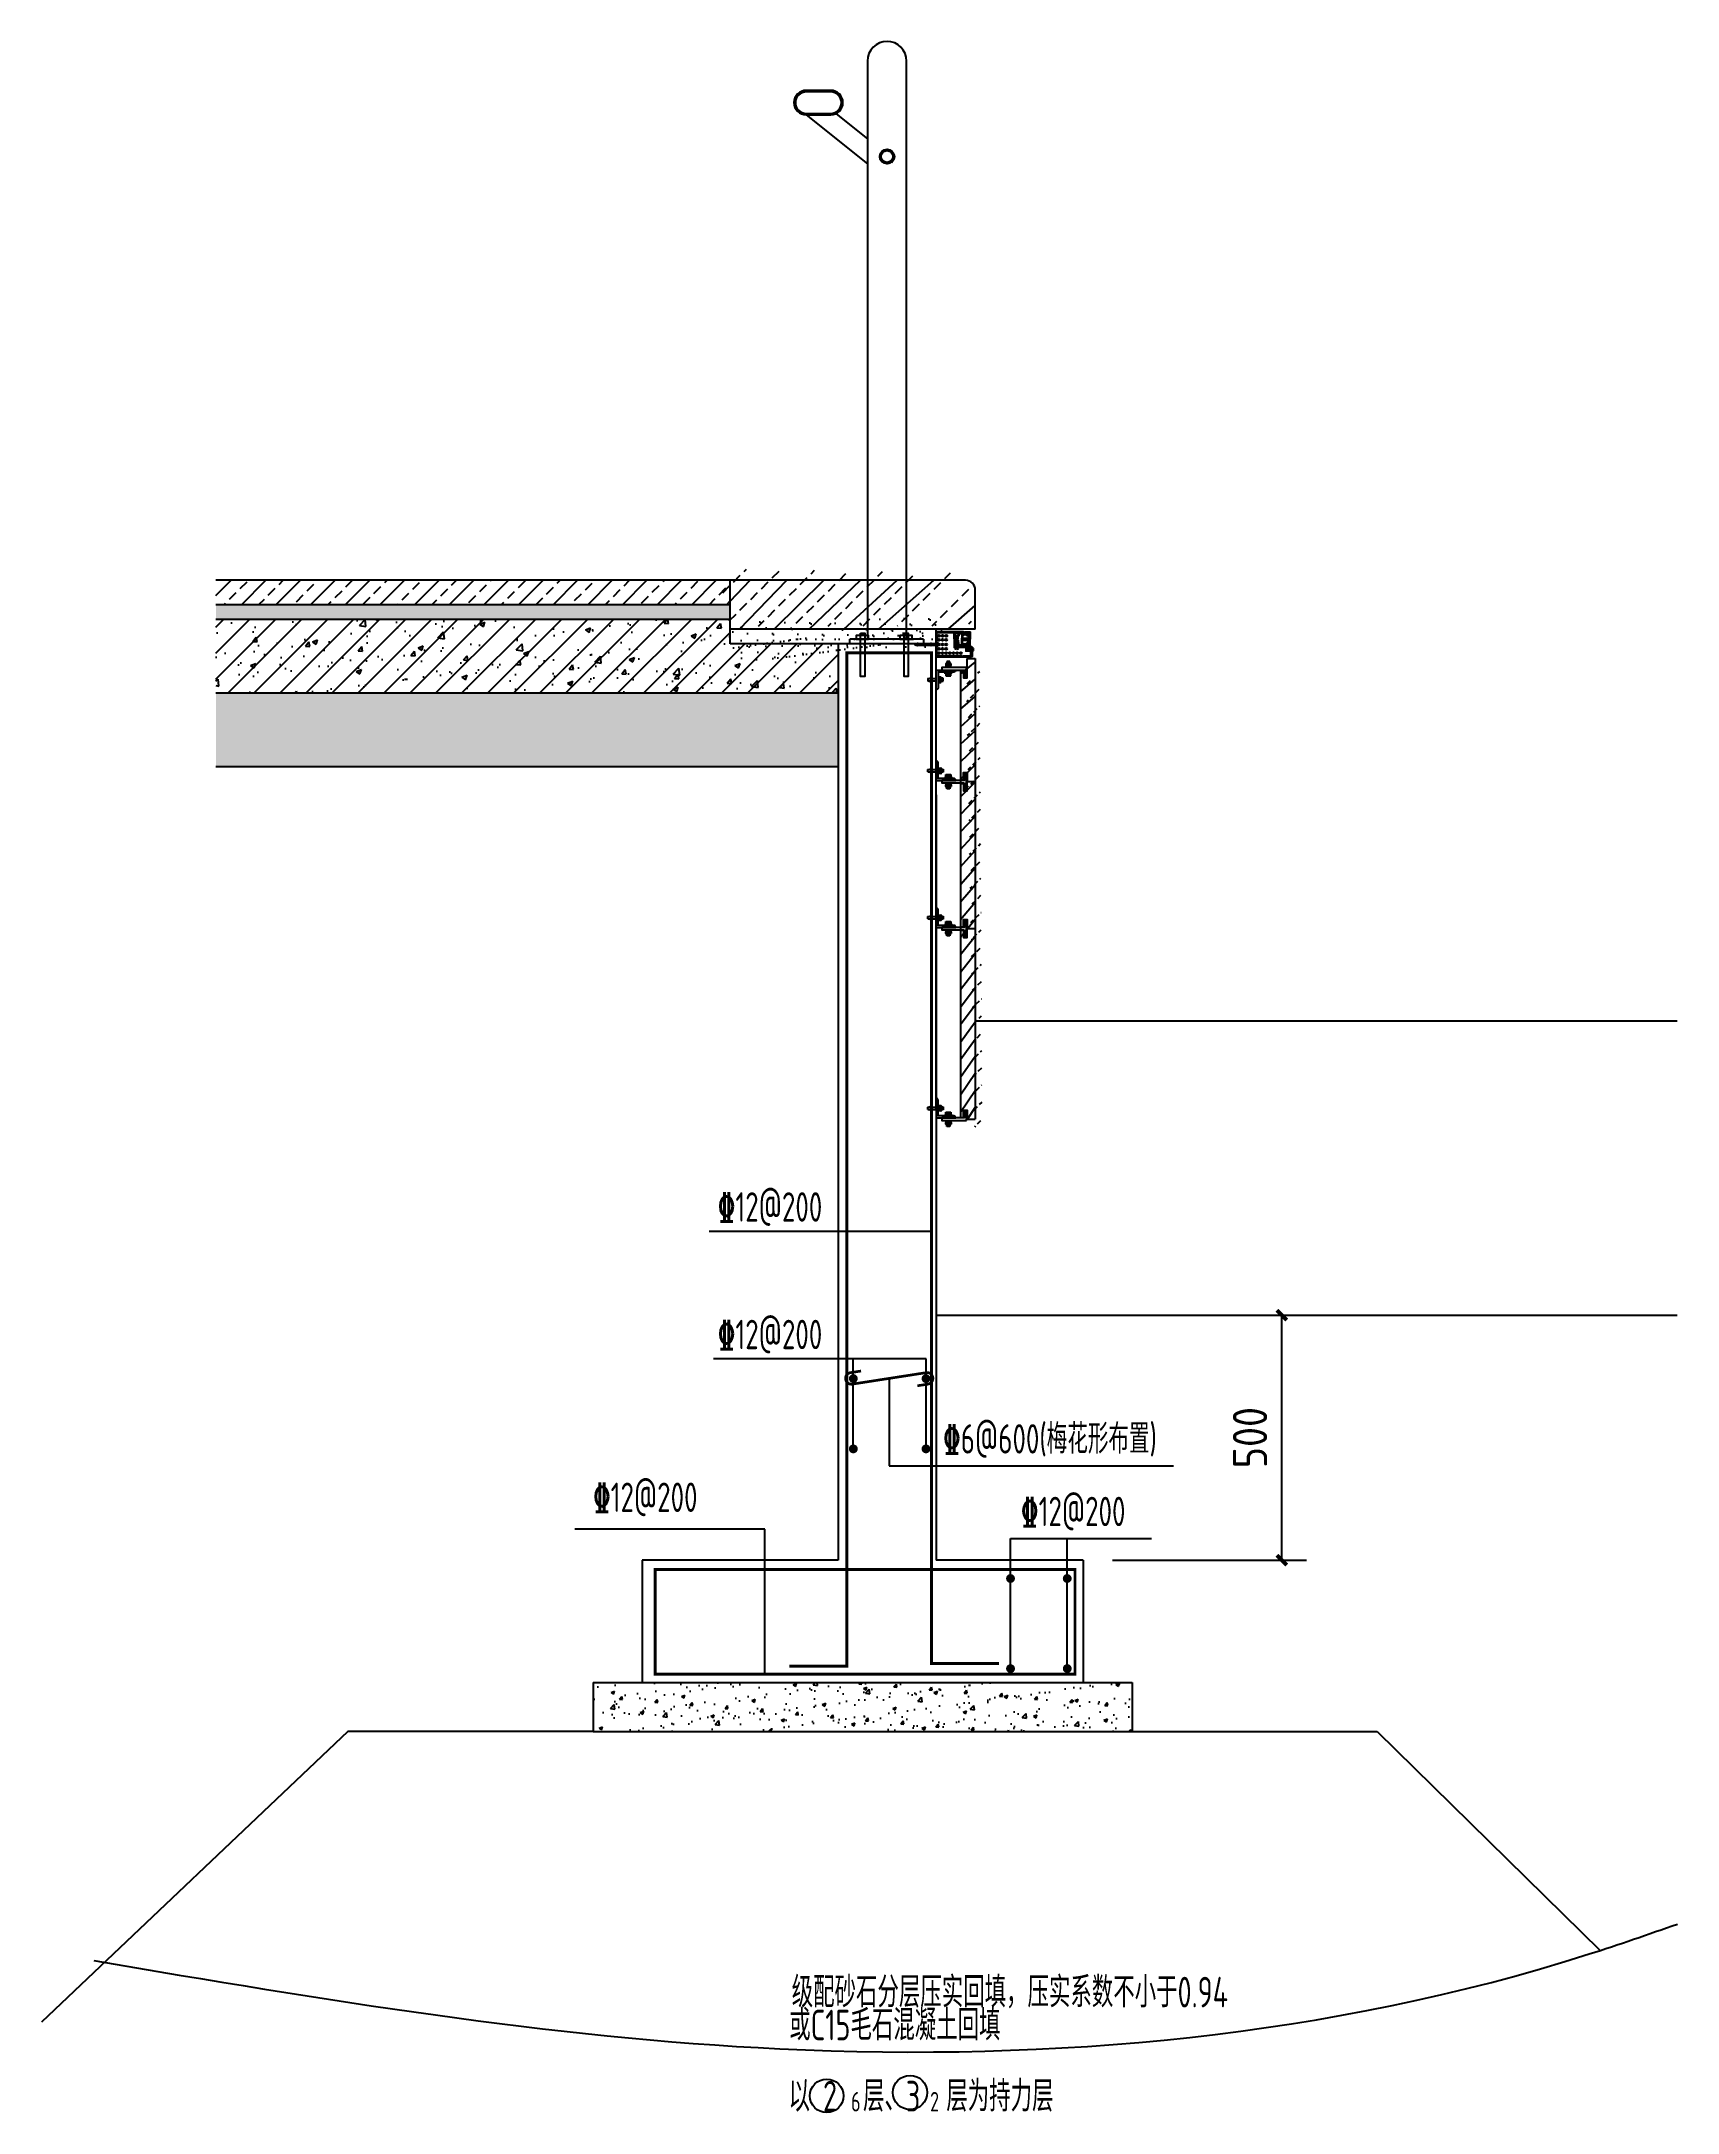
# Model space of a CAD drawing. Extents: x 343299501 to 344531018, y 671200678 to 672446893.
# Drawn here: x 344116907 to 344120246, y 672019859 to 672024086 of the extents above; entities that cross this region are included whole.
import ezdxf
from ezdxf.enums import TextEntityAlignment as Align

# ---------------------------------------------------------------- set-up
doc = ezdxf.new("R2010")
doc.units = 0
doc.header["$LTSCALE"] = 10
doc.header["$MEASUREMENT"] = 0
doc.linetypes.add('ACAD_ISO04W100', pattern=[30, 24, -3, 0, -3])
for name, color, linetype in [('0-1', 1, 'Continuous'), ('0-4', 4, 'Continuous'), ('0-8', 8, 'Continuous'), ('00-景观', 4, 'Continuous'), ('00-设施', 6, 'Continuous'), ('con', 2, 'Continuous'), ('灯具', 7, 'Continuous')]:
    doc.layers.add(name, color=color, linetype=linetype)
for name, color, linetype, lineweight in [('REIND', 1, 'Continuous', 0), ('REINL', 1, 'Continuous', 0), ('TEXT', 7, 'Continuous', 0), ('电缆', 7, 'Continuous', 25)]:
    doc.layers.add(name, color=color, linetype=linetype, lineweight=lineweight)
doc.styles.get("Standard").update_dxf_attribs({"font": 'gbenor.shx', "bigfont": 'gbcbig.shx'})
doc.styles.add('TSSD_Rein', font='tssdeng.shx', dxfattribs={"width": 0.7, "bigfont": 'hztxt.shx'})
doc.dimstyles.get("Standard").update_dxf_attribs({"dimscale": 100, "dimtxt": 3.5, "dimasz": 1, "dimexe": 2.5, "dimexo": 3, "dimgap": 1.5, "dimtad": 1, "dimdec": 0, "dimzin": 0, "dimdsep": 46, "dimtxsty": 'Standard', "dimblk": 'ARCHTICK', "dimcen": 0.09, "dimadec": 0, "dimazin": 0, "dimtfac": 1, "dimtdec": 0, "dimtix": 1, "dimtmove": 2, "dimatfit": 3, "dimfxl": 1, "dimtolj": 1, "dimtzin": 0, "dimarcsym": 0})

msp = doc.modelspace()

# ---------------------------------------------------------------- texts
at = {"layer": 'TEXT', "style": 'TSSD_Rein', "width": 0.7}
for s, p in [('%%13212@200', (344118287.0572048, 672021659.1875548)), ('%%13212@200', (344118287.0572048, 672021398.891182)), ('%%1326@600(梅花形布置)', (344118746.8856175, 672021185.8047645)), ('%%13212@200', (344118032.4789965, 672021066.5375084)), ('%%13212@200', (344118905.8336896, 672021037.587082))]:
    msp.add_text(s, height=60, dxfattribs=at).set_placement(p, align=Align.BOTTOM_LEFT)
for s, height, p in [('级配砂石分层压实回填，压实系数不小于0.94', 62.5, (344118437.9435864, 672020073.1878157)), ('或C15毛石混凝土回填', 62.5, (344118432.7690222, 672020006.0100759)), ('以 2  层、3  层为持力层 ', 62.5, (344118431.5064669, 672019860.7266686)), ('6', 40, (344118559.0723855, 672019860.7266686)), ('2', 40, (344118720.3638369, 672019860.7266686))]:
    msp.add_text(s, height=height, dxfattribs=at).set_placement(p)

# ---------------------------------------------------------------- blocks, each defined once
blk = doc.blocks.new('_ArchTick')
at = {"color": 0, "linetype": 'ByBlock', "const_width": 0.4}
blk.add_lwpolyline([(-0.5, -0.5), (0.5, 0.5)], dxfattribs=at)
blk = doc.blocks.new('*D18')
at = {"color": 0, "lineweight": -2, "ltscale": 2, "transparency": 16777216}
for p, q in [((344119092.5583136, 672021486.4451644), (344119488.278167, 672021486.4451644)), ((344119438.278167, 672020986.1781591), (344119438.278167, 672021486.4451644)), ((344119092.5583136, 672020986.1781591), (344119488.278167, 672020986.1781591))]:
    blk.add_line(p, q, dxfattribs=at)
at = {"layer": 'Defpoints', "color": 0, "ltscale": 2, "transparency": 16777216}
for p in [(344119032.5583136, 672021486.4451644), (344119438.278167, 672021486.4451644), (344119032.5583136, 672020986.1781591)]:
    blk.add_point(p, dxfattribs=at)
at = {"color": 0, "lineweight": -2, "ltscale": 2, "transparency": 16777216, "xscale": 20, "yscale": 20, "zscale": 20}
for p, rotation in [((344119438.278167, 672021486.4451644), 90), ((344119438.278167, 672020986.1781591), 270)]:
    blk.add_blockref('_ArchTick', p, dxfattribs=dict(at, rotation=rotation))
at = {"color": 0, "ltscale": 2, "transparency": 16777216, "insert": (344119373.2781669, 672021236.311662), "char_height": 70, "attachment_point": 5, "rotation": 90}
blk.add_mtext('\\A1;500', dxfattribs=at)
blk = doc.blocks.new('ls')
for p, q in [((-2.770200000028126, 0), (-2.770200000028126, -1.193592876457842)), ((2.770199999969918, 0), (-2.770200000028126, 0)), ((1.461280499992426, 6.47534249999444), (-1.461280500050634, 5.990557500015711)), ((1.461280499992426, 6.40608750001411), (-1.461280500050634, 5.921302500006277)), ((-1.073452500044368, 6.214470100210747), (-1.461280500050634, 5.990557500015711)), ((-1.461280500050634, 5.990557500015711), (-1.461280500050634, 5.921302500006277)), ((-1.461280500050634, 5.921302500006277), (-1.073452500044368, 5.697389899811242)), ((1.461280499992426, 5.505772500007879), (-1.461280500050634, 5.020987500000047)), ((1.461280499992426, 5.436517499998445), (-1.461280500050634, 4.951732499990612)), ((-1.073452500044368, 5.244900100195082), (-1.461280500050634, 5.020987500000047)), ((-1.461280500050634, 5.020987500000047), (-1.461280500050634, 4.951732499990612)), ((-1.461280500050634, 4.951732499990612), (-1.073452500044368, 4.727819899795577)), ((1.461280499992426, 4.536202499992214), (-1.461280500050634, 4.051417500013486)), ((1.461280499992426, 4.466947500011884), (-1.461280500050634, 3.982162500004051)), ((-1.073452500044368, 4.275330100208521), (-1.461280500050634, 4.051417500013486)), ((-1.461280500050634, 4.051417500013486), (-1.461280500050634, 3.982162500004051)), ((-1.461280500050634, 3.982162500004051), (-1.073452500044368, 3.758249899809016)), ((1.461280499992426, 3.566632500005653), (-1.461280500050634, 3.081847499997821)), ((1.461280499992426, 3.497377499996219), (-1.461280500050634, 3.01259250001749)), ((-1.073452500044368, 3.305760100192856), (-1.461280500050634, 3.081847499997821)), ((-1.461280500050634, 3.081847499997821), (-1.461280500050634, 3.01259250001749)), ((-1.461280500050634, 3.01259250001749), (-1.073452500044368, 2.788679899822455)), ((1.461280499992426, 2.597062500019092), (-1.461280500050634, 2.11227750001126)), ((1.461280499992426, 2.527807500009658), (-1.461280500050634, 2.043022500001825)), ((-1.073452500044368, 2.336190100206295), (-1.461280500050634, 2.11227750001126)), ((-1.461280500050634, 2.11227750001126), (-1.461280500050634, 2.043022500001825)), ((-1.461280500050634, 2.043022500001825), (-1.073452500044368, 1.81910989980679)), ((1.461280499992426, 1.627492500003427), (-1.461280500050634, 1.142707500024699)), ((1.461280499992426, 1.558237500023097), (-1.461280500050634, 1.073452500015264)), ((-1.073452500044368, 1.366620100219734), (-1.461280500050634, 1.142707500024699)), ((-1.461280500050634, 1.142707500024699), (-1.461280500050634, 1.073452500015264)), ((-1.461280500050634, 1.073452500015264), (-1.073452500044368, 0.849539899820229)), ((1.170021608588286, 7.444912500010105), (-1.39589722052915, 6.960127500002272)), ((1.170021608588286, 7.375657500000671), (-1.39589722052915, 6.890872499992838)), ((-0.8475768881617114, 7.184040100197308), (-1.39589722052915, 6.960127500002272)), ((-1.39589722052915, 6.960127500002272), (-1.39589722052915, 6.890872499992838)), ((-1.39589722052915, 6.890872499992838), (-1.008069220522884, 6.666959899797803)), ((1.073452499986161, 6.699255100189475), (-1.073452500044368, 6.214470100210747)), ((-1.008069220522884, 6.666959899797803), (-1.073452500044368, 6.214470100210747)), ((-1.073452500044368, 5.697389899811242), (1.073452499986161, 6.18217489978997)), ((1.073452499986161, 5.729685100202914), (-1.073452500044368, 5.244900100195082)), ((-1.073452500044368, 5.697389899811242), (-1.073452500044368, 5.244900100195082)), ((-1.073452500044368, 4.727819899795577), (1.073452499986161, 5.212604899803409)), ((1.073452499986161, 4.760115100216353), (-1.073452500044368, 4.275330100208521)), ((-1.073452500044368, 4.727819899795577), (-1.073452500044368, 4.275330100208521)), ((-1.073452500044368, 3.758249899809016), (1.073452499986161, 4.243034899816848)), ((1.073452499986161, 3.790545100200688), (-1.073452500044368, 3.305760100192856)), ((-1.073452500044368, 3.758249899809016), (-1.073452500044368, 3.305760100192856)), ((-1.073452500044368, 2.788679899822455), (1.073452499986161, 3.273464899801183)), ((1.073452499986161, 2.820975100214127), (-1.073452500044368, 2.336190100206295)), ((-1.073452500044368, 2.788679899822455), (-1.073452500044368, 2.336190100206295)), ((-1.073452500044368, 1.81910989980679), (1.073452499986161, 2.303894899814622)), ((1.073452499986161, 1.851405100198463), (-1.073452500044368, 1.366620100219734)), ((-1.073452500044368, 1.81910989980679), (-1.073452500044368, 1.366620100219734)), ((-1.073452500044368, 0.849539899820229), (1.073452499986161, 1.334324899798958)), ((-1.073452500044368, 0.849539899820229), (-1.073452500044368, 0)), ((-1.008069220522884, 6.666959899797803), (0.7821936085820198, 7.151744899805635)), ((0.7182703848229721, 8.414482499996666), (-0.9441459967638366, 7.929697499988833)), ((0.7182703848229721, 8.345227499987232), (-0.9441459967638366, 7.860442500008503)), ((-0.3958256643963978, 8.153610100183869), (-0.9441459967638366, 7.929697499988833)), ((-0.9441459967638366, 7.929697499988833), (-0.9441459967638366, 7.860442500008503)), ((-0.9441459967638366, 7.860442500008503), (-0.6196988317533396, 7.673122841952136)), ((-0.6196988317533396, 7.673122841952136), (-0.8475768881617114, 7.184040100197308)), ((0.7821936085820198, 7.66882510020514), (-0.8475768881617114, 7.184040100197308)), ((-0.6196988317533396, 7.673122841952136), (0.3304423848167062, 8.121314899792196)), ((0, 9.003150000004098), (-0.3958256643963978, 8.153610100183869)), ((0.1699500524555333, 8.638395100191701), (-0.3958256643963978, 8.153610100183869)), ((-0.0006340269464999437, 0.4154248296690639), (-0.0006340269464999437, 0.3461698296596296)), ((0, 9.003150000004098), (0.1699500524555333, 8.638395100191701)), ((1.073452499986161, 0.8818351002119016), (0, 0.4155299999983981)), ((1.461280499992426, 0.6579225000168663), (0, 0.4155299999983981)), ((1.461280499992426, 0.588667500007432), (0, 0.3462750000180677)), ((0, 0.3462750000180677), (1.073452499986161, 0.3647548998123966)), ((0.7182703848229721, 8.414482499996666), (0.1699500524555333, 8.638395100191701)), ((0.3304423848167062, 8.121314899792196), (0.7182703848229721, 8.345227499987232)), ((0.3938232198124751, 8.157907841959968), (0.639681838976685, 7.630234359705355)), ((0.7182703848229721, 8.345227499987232), (0.7182703848229721, 8.414482499996666)), ((1.170021608588286, 7.444912500010105), (0.7821936085820198, 7.66882510020514)), ((0.7821936085820198, 7.151744899805635), (1.170021608588286, 7.375657500000671)), ((0.8455744435777888, 7.188337841944303), (1.073452499986161, 6.699255100189475)), ((1.461280499992426, 6.47534249999444), (1.073452499986161, 6.699255100189475)), ((1.073452499986161, 6.18217489978997), (1.461280499992426, 6.40608750001411)), ((1.073452499986161, 6.18217489978997), (1.073452499986161, 5.729685100202914)), ((1.461280499992426, 5.505772500007879), (1.073452499986161, 5.729685100202914)), ((1.073452499986161, 5.212604899803409), (1.461280499992426, 5.436517499998445)), ((1.073452499986161, 5.212604899803409), (1.073452499986161, 4.760115100216353)), ((1.461280499992426, 4.536202499992214), (1.073452499986161, 4.760115100216353)), ((1.073452499986161, 4.243034899816848), (1.461280499992426, 4.466947500011884)), ((1.073452499986161, 4.243034899816848), (1.073452499986161, 3.790545100200688)), ((1.461280499992426, 3.566632500005653), (1.073452499986161, 3.790545100200688)), ((1.073452499986161, 3.273464899801183), (1.461280499992426, 3.497377499996219)), ((1.073452499986161, 3.273464899801183), (1.073452499986161, 2.820975100214127)), ((1.461280499992426, 2.597062500019092), (1.073452499986161, 2.820975100214127)), ((1.073452499986161, 2.303894899814622), (1.461280499992426, 2.527807500009658)), ((1.073452499986161, 2.303894899814622), (1.073452499986161, 1.851405100198463)), ((1.461280499992426, 1.627492500003427), (1.073452499986161, 1.851405100198463)), ((1.073452499986161, 1.334324899798958), (1.461280499992426, 1.558237500023097)), ((1.073452499986161, 1.334324899798958), (1.073452499986161, 0.8818351002119016)), ((1.461280499992426, 0.6579225000168663), (1.073452499986161, 0.8818351002119016)), ((1.073452499986161, 0.3647548998123966), (1.461280499992426, 0.588667500007432)), ((1.073452499986161, 0.3647548998123966), (1.073452499986161, 0)), ((1.170021608588286, 7.375657500000671), (1.170021608588286, 7.444912500010105)), ((1.461280499992426, 6.40608750001411), (1.461280499992426, 6.47534249999444)), ((1.461280499992426, 5.436517499998445), (1.461280499992426, 5.505772500007879)), ((1.461280499992426, 4.466947500011884), (1.461280499992426, 4.536202499992214)), ((1.461280499992426, 3.497377499996219), (1.461280499992426, 3.566632500005653)), ((1.461280499992426, 2.527807500009658), (1.461280499992426, 2.597062500019092)), ((1.461280499992426, 1.558237500023097), (1.461280499992426, 1.627492500003427)), ((1.461280499992426, 0.588667500007432), (1.461280499992426, 0.6579225000168663)), ((2.770199999969918, -1.193592876457842), (2.770199999969918, 0)), ((-0.2562435000436381, -0.8310599999967963), (0.2562434999854304, -0.8310599999967963)), ((-0.2562435000436381, -2.139605998323532), (-0.2562435000436381, -0.8310599999967963)), ((0.2562434999854304, -0.8310599999967963), (0.2562434999854304, -2.139605998323532))]:
    blk.add_line(p, q)
for radius, start, end in [(4.501574999992613, 232.0201275555406, 266.7367840497923), (4.501574999992616, 273.2632159502077, 307.9798724444593)]:
    blk.add_arc((0, 2.354670000000624), radius, start, end)
blk = doc.blocks.new('LED线条灯')
at = {"color": 2, "lineweight": 9}
blk.add_line((24.25000005151378, 37.40000002898159), (24.25000007565541, 31.60000002893503), dxfattribs=at)
at = {"layer": 'con', "color": 2}
for centre in [(-24.05143729529999, 41.78344906737536), (-16.56965522528816, 41.78344906737536), (-9.087873155276327, 41.78344906737536), (-24.36066204821691, 33.22922486873972), (-24.36066204821691, 24.12243812086925), (-24.36066204821691, 15.11357384123815), (-24.36066204821691, 6.202631865235162), (-16.87887997820508, 33.22922486873972), (-16.87887997820508, 24.12243812086925), (-16.87887997820508, 15.11357384123815), (-16.87887997820508, 6.202631865235162), (-9.397097908193246, 33.22922486873972), (-9.397097908193246, 24.12243812086925), (-9.397097908193246, 15.11357384123815), (-9.397097908193246, 6.202631865235162), (-1.915315838181414, 6.202631865235162), (5.566466231830418, 6.202631865235162), (13.04824830184225, 6.202631865235162), (20.53003037185408, 6.202631865235162)]:
    blk.add_circle(centre, 1.959494924827595, dxfattribs=at)
at = {"layer": '灯具', "color": 3, "linetype": 'Continuous', "lineweight": -3, "ltscale": 20}
for p, q in [((-30, 0), (-29.99999997470877, 48.50000000032014)), ((16.65000003638852, 49.49999999403371), (-28.99999997434497, 49.49999999979627)), ((-28.49999999922875, 1.500000001688022), (-28.49999997549457, 46.99999999441206)), ((16.65000003566092, 47.99999998757266), (-27.49999997504347, 47.9999999938882)), ((-27.49999999950523, 0.5000000011641532), (23.30003004283935, 0.499999995197868)), ((23.30003004283935, 0.499999995197868), (23.80003004283935, -4.94765117764473e-09)), ((23.80003004283935, -4.94765117764473e-09), (24.30003004283935, 0.4999999949068297)), ((24.30003004283935, 0.4999999949068297), (39.45006004397874, 0.4999999905412551)), ((30.45006005084724, 16.49999999973807), (30.45006004838797, 10.89999999973224)), ((41.45006005109462, 16.99999999441206), (30.95006005109462, 16.99999999950523)), ((39.45006004821334, 10.39999999536667), (30.95006004815514, 10.39999999949941)), ((31.95006005019241, 14.99999999901047), (31.95006004905736, 12.39999999900465)), ((41.45006005039613, 15.49999999441206), (32.45006005043979, 15.49999999880674)), ((41.45006004885363, 11.89999999440624), (32.45006004880997, 11.89999999877182)), ((40.45006004773313, 9.399999994930113), (40.45006004425522, 1.499999990133801)), ((41.95006005084724, 16.49999999420834), (41.95006005062896, 15.99999999420834)), ((41.95006004860625, 11.39999999420252), (41.95006004360039, -7.770722731947899e-09)), ((-29.00000000017462, -1.000000000523869), (40.95006004342576, -1.000000007305061))]:
    blk.add_line(p, q, dxfattribs=at)
at = {"layer": '灯具', "linetype": 'Continuous', "lineweight": -3, "ltscale": 20}
for p, q in [((6.700000072931289, 35.64998329611262), (6.700000032258686, 46.9999999498832)), ((7.200000030657975, 47.49999995189137), (10.0000000307482, 47.4999999620195)), ((9.200000042896136, 43.29999996323022), (9.20000003495079, 45.69999995900434)), ((10.00000003627792, 45.99999995951657), (9.49996787897544, 45.9999999582069)), ((10.00000005100446, 42.99999996338738), (9.500000043626642, 42.99999996417318)), ((10.30000003548048, 46.29999996072729), (10.30000003182795, 47.1999999632244)), ((10.30000005070178, 38.74991699770908), (10.30000005174952, 42.69999996435945)), ((13.9000000354863, 46.29999996870174), (13.90000003183377, 47.19999997821287)), ((13.90000004348985, 38.75000001068111), (13.90000005166803, 42.69999997314881)), ((14.19996262520726, 47.49999997712439), (16.65000004018657, 47.49999998416752)), ((14.70000003851601, 45.99999996367842), (14.20000003617315, 45.99999996993574)), ((14.70005795519683, 42.99999997395207), (14.20000005092879, 42.99999997435953)), ((15.00000003946479, 45.69999996942352), (15.00000005225593, 43.29999997006962)), ((16.50000004068715, 45.39999997909763), (16.50000005542825, 41.79999997644336)), ((16.80000003777968, 45.69999998033745), (18.85000000348373, 45.70000000018626)), ((17.15000003595196, 48.49999998733983), (17.15000003617024, 48.99999999380088)), ((17.15000003617024, 48.99999999269494), (17.15000003878959, 47.99999998547719)), ((26.29999997476989, 49.50000004970934), (17.65000003414752, 49.49999999403371)), ((19.1499999818916, 47.69999999096035), (19.15000000057626, 46.00000000346336)), ((20.85000003359164, 47.99999997732812), (19.44993791842717, 47.99999998969724)), ((21.1500000309461, 47.69999998083222), (21.15000004733156, 46.30000000281143)), ((21.4500000498083, 46.00000000631553), (22.35000005410984, 46.00000001376611)), ((22.65000003676687, 47.7000603309134), (22.65000003676687, 47.7000603309134)), ((22.6500000317028, 47.70000002044253), (22.65000005162437, 46.30000001806184)), ((22.95000002832967, 48.00000002470915), (24.35000002499146, 48.00000004048343)), ((24.65000003344903, 46.50000003990135), (24.65000002656598, 47.70000004209578)), ((26.80000003082387, 47.62583307680325), (26.80000002526504, 49.00000005174661)), ((28.10000002889137, 47.62583308093599), (28.10000002333254, 49.00000005503534)), ((28.60000002130982, 49.50000005704351), (39.14242174112587, 49.50000014086254)), ((30.2500000334403, 46.50000006472692), (30.25000002859451, 47.70000006843475)), ((30.55000002331508, 48.00000006964547), (31.95006436591211, 48.0000000942382)), ((32.25000004416506, 47.70001694976236), (32.25000005673792, 42.80000010013464)), ((32.55000005794864, 42.50000010084477), (35.25000004713365, 42.50000010916847)), ((33.75000004458707, 47.70000010650256), (33.75000005218317, 44.30000010580989)), ((34.0500000527245, 44.00000010701478), (35.25000004335016, 44.00000010916847)), ((34.05006006495387, 48.00000011079828), (39.1290091433184, 48.00000015944534)), ((35.25000004684262, 42.50000010916847), (35.25000004335016, 44.00000010916847)), ((39.42900913961057, 49.20000014171819), (39.42900914253551, 48.30000016067061)), ((6.70000007757335, 33.35001669081976), (6.700000082855695, 22.00000003704918)), ((8.574167048747768, 35.14999999347492), (7.200000074677519, 35.14999998791609)), ((8.574167051381664, 33.85000000105356), (7.200000077296863, 33.85000000105356)), ((7.2000000832777, 21.50000003704918), (10.00000008336792, 21.50000003827154)), ((9.200000078519224, 25.70000003383029), (9.200000080280006, 23.30000003805617)), ((10.00000008281495, 23.00000004074536), (9.499967925527017, 23.00000004007597)), ((10.00000008540519, 26.00000003687455), (9.50000007802737, 26.00000003410969)), ((10.30000006790215, 30.25008300380432), (10.30000008492789, 26.30000003712485)), ((10.30000008323987, 22.700000040757), (10.30000008323987, 21.8000000382599)), ((12.90000004922331, 37.75000001143781), (11.30000005297188, 37.7500000022701)), ((12.90000006236369, 31.25000000058208), (11.30000006612681, 31.25000000328873)), ((12.42525175082847, 35.25000000643195), (12.42525175689661, 33.74992208377807)), ((13.42525174379989, 36.25000001044828), (15.10000005274196, 36.25000002220622)), ((13.42525175088667, 32.75000000369619), (15.10000005981419, 32.74999999869033)), ((13.90000006069022, 30.25000000538421), (13.9000000848464, 26.30000004291651)), ((13.90000008323113, 22.70000004736357), (13.90000008323113, 21.80000003785244)), ((14.19996267782699, 21.50000004016329), (16.65000009280629, 21.50000004301546)), ((14.70005798959755, 26.00000004537287), (14.20000008532952, 26.00000004292815)), ((14.70000008505303, 23.00000005561742), (14.20000008272473, 23.00000004735193)), ((15.00000008479401, 23.30000005106558), (15.00000008787902, 25.70000005044858)), ((15.4000000514061, 36.5500000238826), (15.40000005661568, 40.99999997668783)), ((15.40000005970069, 32.44999999826541), (15.40000008292554, 28.00000004543108)), ((16.20000005616748, 41.49999997520354), (15.89993743078958, 41.49999997447594)), ((16.20000008450006, 27.500000050175), (15.89993745912216, 27.50000004968024)), ((16.50000008480856, 23.60000004747417), (16.50000008498318, 27.20000005015754)), ((16.8000000831089, 23.30000004745671), (18.85000004881294, 23.30000003593159)), ((17.15000009485811, 20.00000003652531), (17.15000009343203, 21.00000004374306)), ((26.30000003546593, 19.50000001653098), (17.65000009485811, 19.5000000372238)), ((19.15000014324323, 21.30000000461587), (19.15000014114776, 22.99999999211286)), ((20.85000008823408, 21.0000000668515), (19.44993797305506, 21.00000004883623)), ((21.15000008436618, 21.30000006456976), (21.15000009507639, 22.70000004259055)), ((21.45000009634532, 23.00000004030881), (22.35000010066142, 23.0000000364962)), ((22.65000008512288, 21.30000003104215), (22.65000009938376, 22.70000003342284)), ((22.65000009018695, 21.29993972057127), (22.65000009018695, 21.29993972057127)), ((22.95000008295756, 21.00000002796878), (24.3500000796339, 21.00000001789886)), ((24.65000008200877, 22.50000001964509), (24.65000007998606, 21.30000001747976)), ((26.80000008395291, 21.37416699147434), (26.80000008395291, 20.00000001653098)), ((28.10000008202041, 21.37416699258029), (28.10000008202041, 20.00000001851004)), ((28.60000008202041, 19.50000001851004), (38.95000011741649, 19.50000008722418)), ((30.25000008201459, 22.50000001752051), (30.25000008201459, 21.30000001381268)), ((30.55000007795752, 21.00000001382432), (31.95006442055455, 20.99999999487773)), ((32.25000009758514, 21.29998314057593), (32.25000009032374, 26.19999999020365)), ((32.55000009032665, 26.49999999071588), (35.25000007951166, 26.49999999330612)), ((33.7500000980217, 21.29999998988933), (33.75000009185169, 24.699999990582)), ((34.05000009117066, 24.99999999059946), (35.25000008181087, 24.99999999330612)), ((34.05006011959631, 20.99999998681596), (39.25000011177326, 20.99999996321276)), ((35.25000007922063, 26.49999999330612), (35.25000008181087, 24.99999999330612)), ((39.25000011622615, 19.80000008814386), (39.25000011177326, 21.00000005462789))]:
    blk.add_line(p, q, dxfattribs=at)
at = {"layer": '灯具', "color": 2}
for p, q in [((22.65000003676687, 47.7000603309134), (22.65000006348419, 34.50000001917942)), ((24.24999998198473, 47.70000001459266), (24.25000006357732, 34.50000002895831)), ((22.65000009018695, 21.29993972057127), (22.65000006348419, 34.50000003227615)), ((24.25000003540481, 21.30000004338217), (24.25000006357732, 34.50000002898742))]:
    blk.add_line(p, q, dxfattribs=at)
at = {"layer": '灯具', "color": 2, "linetype": 'Continuous', "lineweight": -3, "ltscale": 20}
for p, q in [((24.24999998198473, 47.70000001459266), (22.6499999818916, 47.70000000513392)), ((20.65000005575712, 35.77000001867418), (24.25000005573384, 35.7700000332552)), ((20.65000005775073, 35.27000001867418), (20.65000005572801, 35.77000001867418)), ((20.65000005777983, 35.27000001867418), (22.65000005777983, 35.27000002676505)), ((20.65000006841728, 33.23000001438777), (20.65000006638002, 33.73000001438777)), ((20.65000006841728, 33.23000001438777), (22.65000006841728, 33.23000002247863)), ((20.75000005775655, 35.27000001908164), (24.25000005775655, 35.2700000332552)), ((20.75000006641494, 33.73000001479522), (24.25000006641494, 33.73000002893968)), ((20.75000006845221, 33.23000001479522), (24.25000006845221, 33.23000002893968)), ((24.25000003540481, 21.30000004338217), (22.65000003531168, 21.30000004635076)), ((25.25000005151378, 37.40000003305613), (24.25000005151378, 37.40000002898159)), ((25.25000007504423, 31.60000003312598), (24.25000007504423, 31.60000002893503)), ((25.25000007504423, 31.60000003312598), (25.25000005151378, 37.40000003305613)), ((25.25000005312904, 37.00000003303285), (31.0500000531174, 37.00000005660695)), ((31.05000007341732, 32.00000005660695), (25.25000007342896, 32.00000003303285))]:
    blk.add_line(p, q, dxfattribs=at)
at = {"layer": '灯具', "color": 5, "linetype": 'Continuous', "lineweight": -3, "ltscale": 20}
for p, q in [((39.25000004105095, 48.00000011172961), (35.2500000406144, 48.00000006999471)), ((35.25000003854802, 48.00000006999471), (35.25000007922063, 34.50000006522168)), ((39.25000003844616, 48.00000011172961), (39.2500000771106, 34.50000008143252)), ((35.25000009319047, 21.00000003247987), (35.25000007922063, 34.5000000372529)), ((39.25000009567884, 21.00000000692671), (35.25000009525684, 21.00000003247987)), ((39.2500000930886, 21.00000000692671), (39.2500000771106, 34.5000000372238))]:
    blk.add_line(p, q, dxfattribs=at)
at = {"layer": '灯具', "color": 4, "linetype": 'Continuous', "lineweight": -3, "ltscale": 20}
for p, q in [((6.70000008433999, 20.50000002695015), (6.70000008433999, 18.50000000820728)), ((7.700000086173532, 21.00000002514571), (7.200000086173532, 21.00000002695015)), ((41.15006005125178, 17.49999999484862), (7.700000083947089, 17.50000000820728)), ((8.20000008433999, 20.50000002514571), (8.20000008433999, 20.00000000794535)), ((42.65006005193572, 18.99999999397551), (9.200000083932537, 19.00000000794535)), ((42.15006005085888, 16.49999999438296), (42.1500600433792, -0.5000000073632691)), ((43.65006005151372, 17.99999999353895), (43.6500600433792, -0.5000000080326572)), ((43.15006004316092, -1.000000008032657), (42.65006004316092, -1.000000007799827))]:
    blk.add_line(p, q, dxfattribs=at)
at = {"layer": '灯具', "color": 3, "linetype": 'Continuous', "lineweight": -3, "ltscale": 20}
for centre, radius, start, end in [((-28.99999997470877, 48.49999999979627), 1, 89.99999997915592, 179.9999999699845), ((-27.49999997549457, 46.9999999938882), 1, 89.99999997415334, 179.9999999699845), ((16.65000003617024, 48.99999999403371), 0.5, 359.9999999749871, 89.9999999749871), ((16.65000003595196, 48.49999998757266), 0.5, 269.999999968317, 359.9999999749871), ((-29, -5.238689482212067e-10), 1, 179.9999999699845, 269.9999999899948), ((-27.49999999922875, 1.500000001164153), 1, 179.9999999699845, 269.9999999833247), ((30.95006005084724, 16.49999999950523), 0.5, 89.99999997248581, 179.9999999749871), ((30.95006004838797, 10.89999999949941), 0.5, 179.9999999749871, 269.9999999724858), ((32.45006005019241, 14.99999999880674), 0.5, 89.99999997248581, 179.9999999749871), ((32.45006004905736, 12.39999999877182), 0.5, 179.9999999749871, 269.9999999724858), ((39.45006004773313, 9.39999999536667), 1, 359.9999999749871, 89.99999997248581), ((39.45006004425522, 1.499999990541255), 1, 269.9999999833247, 359.9999999749871), ((41.45006005084724, 16.49999999441206), 0.5, 359.9999999749871, 89.99999997248581), ((41.45006005062896, 15.99999999441206), 0.5, 269.9999999724858, 359.9999999749871), ((41.45006004860625, 11.39999999440624), 0.5, 359.9999999749871, 89.99999997248581), ((40.95006004360039, -7.30506144464016e-09), 1, 269.9999999899948, 359.9999999749871)]:
    blk.add_arc(centre, radius, start, end, dxfattribs=at)
at = {"layer": '灯具', "linetype": 'Continuous', "lineweight": -3, "ltscale": 20}
for centre, radius, start, end in [((7.200000032258686, 46.99999995189137), 0.4999999999999998, 90.00000018259415, 180.0000002001032), ((9.5000000349537, 45.69999995993567), 0.2999999999999999, 90.00000015257869, 180.0000001784254), ((9.500000042899046, 43.29999996416154), 0.2999999999999999, 180.0000001784254, 270.0000001400722), ((10.00000003183959, 47.19999996203114), 0.2999999999999999, 2.31786204744085e-07, 90.0000002067733), ((10.00000003547757, 46.29999995953403), 0.2999999999999999, 270.0000001525787, 2.31786204744085e-07), ((10.00000005174661, 42.69999996339902), 0.2999999999999999, 1.884305117703713e-07, 90.00000014007225), ((14.20000003183668, 47.19999997943523), 0.2999999999999999, 90.0000002067733, 180.0000002317862), ((14.20000003547466, 46.2999999699241), 0.2999999999999999, 180.0000002317862, 270.0000001334021), ((14.20000005167094, 42.69999997437117), 0.2999999999999999, 90.00000014090601, 180.0000001717553), ((14.70000003946188, 45.69999996366096), 0.2999999999999999, 1.100567590871195e-06, 90.00000018092662), ((14.70000005226757, 43.29999996835249), 0.2999999999999999, 270.0000001042204, 3.251676973028531e-07), ((16.80000004069007, 45.39999998031999), 0.3, 90.0000005544526, 180.0000002334537), ((16.65000003878959, 47.99999998416752), 0.4999999999999998, 270.0000001600825, 1.50077398755163e-07), ((17.65000003617024, 48.99999999403371), 0.4999999999999998, 90.00000011339182, 180.0000001500774), ((18.85000000057335, 46.00000000017462), 0.3, 270.0000005544526, 6.303250747716845e-07), ((19.45000003070163, 47.69999999611173), 0.2999999999999999, 90.00000015674753, 180.0000001800929), ((20.85000003094319, 47.69999997733976), 0.3, 6.70345714439728e-07, 89.99999949473943), ((21.45000004731992, 46.30000000633299), 0.3, 180.0000006703457, 270.0000004744113), ((22.35000005163602, 46.30000001378357), 0.3, 270.0000004744113, 8.154205332363854e-07), ((22.95000003170571, 47.70000002472079), 0.3, 90.0000006453328, 180.0000008154205), ((24.35000002656307, 47.70000004046597), 0.3, 3.084924307745017e-07, 90.0000003001548), ((27.45000003345194, 46.50000005340553), 2.8, 180.0000003084924, 2.31786204744085e-07), ((27.45000003345194, 46.50000005340553), 1.3, 120.0000001338054, 60.0000002319788), ((26.30000002526504, 49.00000004970934), 0.5, 2.31786204744085e-07, 90.00000018259415), ((28.60000002333254, 49.00000005704351), 0.5, 90.00000018259415, 180.0000002317862), ((30.55000002859742, 47.700000069628), 0.3, 90.0000010071861, 180.0000002317862), ((31.95000004462781, 47.70000010114745), 0.3, 1.350696588796467e-07, 90.0000001959344), ((32.55000005674083, 42.80000010083313), 0.3, 180.0000001350697, 270.000000169254), ((34.05000004458998, 47.70000010720105), 0.3, 90.00000012339697, 180.000000126732), ((34.05000005218608, 44.30000010703225), 0.3, 180.000000126732, 270.0000001017191), ((39.12900913960766, 49.20000014084508), 0.3, 1.634176119778441e-07, 90.00000018259415), ((39.1290091425326, 48.30000015944825), 0.3, 270.0000001500774, 1.634176119778441e-07), ((7.20000007264025, 35.64999998791609), 0.4999999999999998, 180.0000001834279, 270.00000023262), ((7.200000077296863, 33.35000000105356), 0.4999999999999998, 89.99999999916623, 180.0000000483583), ((7.200000082855695, 22.00000003704918), 0.4999999999999998, 180.000000031683, 270.000000049192), ((9.700000076292781, 34.49999999805004), 1.299999999999999, 359.9999998999484, 150.0000002330847), ((9.700000076292781, 34.50000000101863), 1.299999999999999, 210.0000000001075, 3.318378039141937e-07), ((9.500000078507583, 25.70000003409223), 0.2999999999999999, 90.00000009171394, 180.0000000516933), ((9.500000080282916, 23.30000003834721), 0.2999999999999999, 180.0000000516933, 270.0000000792075), ((10.00000008492498, 26.30000003689202), 0.2999999999999999, 270.000000091714, 4.335569297371374e-08), ((10.00000008323696, 22.700000040757), 0.2999999999999999, 359.9999999983325, 90.00000007920752), ((10.00000008323696, 21.8000000382599), 0.2999999999999999, 270.0000000250129, 359.9999999983325), ((11.30000004725298, 38.7500000022701), 1, 180.0000002584666, 270.000000327669), ((11.30000006445334, 30.25000000328873), 1, 89.99999990411722, 179.999999971652), ((13.42525175082847, 35.25000001047738), 1, 90.00000040270768, 180.0000002317862), ((13.42525175385526, 33.75000000366708), 1, 180, 269.9999998290785), ((12.90000004348985, 38.75000001143781), 1, 270.000000327669, 359.9999999583118), ((12.90000006069022, 30.25000000058208), 1, 2.734743710649637e-07, 89.99999990411722), ((14.20000008484931, 26.30000004291651), 0.2999999999999999, 180.0000000583634, 270.0000000908802), ((14.20000008323404, 22.70000004733447), 0.2999999999999999, 90.00000009838409, 179.9999999983325), ((14.20000008323404, 21.80000003782334), 0.2999999999999999, 179.9999999983325, 270.0000000250129), ((14.70000008787611, 25.70000005094334), 0.2999999999999999, 359.9999999066185, 90.00000012756581), ((14.7000000847911, 23.30000005563488), 0.2999999999999999, 270.0000000508596, 359.9999991312186), ((15.10000005140319, 36.55000002222368), 0.2999999999999999, 270.0000002551316, 3.134950107330071e-07), ((15.10000005969778, 32.44999999870197), 0.2999999999999999, 359.9999999182912, 89.99999997665464), ((15.90000005661568, 40.99999997840496), 0.4999999999999998, 90.00000013673719, 180.0000001934331), ((15.90000008292554, 28.00000004578033), 0.4999999999999998, 180.0000000366856, 270.000000095049), ((16.20000005542533, 41.799999975221), 0.3, 270.000000140906, 2.351212580497553e-07), ((16.20000008498027, 27.20000005015754), 0.3, 359.9999999966649, 90.0000000908802), ((16.80000008481147, 23.60000004747417), 0.3, 179.9999999966649, 269.9999996773336), ((16.65000009343203, 21.00000004301546), 0.4999999999999998, 8.170880598892207e-08, 90.00000007170365), ((17.65000009485811, 20.0000000372238), 0.4999999999999998, 180.0000000817088, 270.0000001183944), ((18.85000014114485, 22.99999999176362), 0.2999999999999999, 7.003611941907606e-08, 90.00000014590859), ((19.45000019205327, 21.30000000313157), 0.2999999999999998, 180.0000005202683, 270.0000005436137), ((20.85000008436327, 21.30000006686896), 0.3, 270.0000007378806, 359.9999995614405), ((21.4500000950793, 22.70000004029134), 0.3, 89.99999975820863, 179.9999995614405), ((22.35000009938085, 22.70000003647874), 0.3, 359.9999994163657, 89.99999975737488), ((22.95000008512579, 21.30000002798624), 0.3, 179.9999994163657, 269.9999995864534), ((24.35000007998315, 21.30000001788721), 0.3, 269.9999999316314, 359.9999999216263), ((27.45000008201168, 22.50000001752051), 2.8, 0, 179.9999999216263), ((27.45000010574586, 22.49999994997052), 1.3, 300.0000001136135, 240.0000002117869), ((26.30000008395291, 20.00000001653098), 0.5, 270.000000049192, 0), ((28.60000008202041, 20.00000001851004), 0.5, 180, 270.000000049192), ((30.5500000820175, 21.30000001381268), 0.3, 180, 269.9999992246001), ((31.95000009806245, 21.29999998796848), 0.3, 270.0000000358518, 9.504901921160324e-08), ((32.55000009032665, 26.19999999069842), 0.3, 90.00000006253227, 180.000000095049), ((34.0500000918546, 24.699999990582), 0.3, 90.00000013006708, 180.0000001033867), ((34.05000009801006, 21.2999999904423), 0.3, 180.0000001033867, 270.0000001083892), ((38.95000011622324, 19.80000008721254), 0.3, 270.0000001617501, 1.800928785061955e-07)]:
    blk.add_arc(centre, radius, start, end, dxfattribs=at)
at = {"layer": '灯具', "color": 4, "linetype": 'Continuous', "lineweight": -3, "ltscale": 20}
for centre, radius, start, end in [((7.20000008433999, 20.50000002695015), 0.5, 89.99999979072541, 180), ((7.70000008433999, 18.50000000820728), 1, 180, 269.9999999766546), ((7.70000008433999, 20.50000002514571), 0.5, 0, 89.99999979072541), ((9.20000008433999, 20.00000000794535), 1, 180, 269.9999999758209), ((41.15006005085888, 16.49999999484862), 1, 359.9999999749871, 89.99999997748839), ((42.65006005151372, 17.99999999397551), 1, 359.9999999749871, 89.99999997582087), ((42.6500600433792, -0.5000000077998266), 0.5, 179.9999999749871, 269.9999999741533), ((43.1500600433792, -0.5000000080326572), 0.5, 269.9999999749871, 359.9999999749871)]:
    blk.add_arc(centre, radius, start, end, dxfattribs=at)
at = {"layer": '灯具', "color": 2, "linetype": 'Continuous', "lineweight": -3, "ltscale": 20}
blk.add_arc((31.05000006328919, 34.50000005660695), 2.5, 270.0000002317862, 90.0000002317862, dxfattribs=at)
at = {"layer": '电缆', "color": 0, "linetype": 'ACAD_ISO04W100', "lineweight": 50}
for p, xscale, yscale, zscale, rotation in [((12.09234970783291, 17.50000000646105), 1.336800000012713, 1.336800000012713, 1.336800000012713, 359.9635796655531), ((43.65006004962197, 13.69999999538413), 1.336800000021813, 1.336800000021813, 1.336800000021813, 89.96357966524147)]:
    blk.add_blockref('ls', p, dxfattribs=dict(at, xscale=xscale, yscale=yscale, zscale=zscale, rotation=rotation))
blk = doc.blocks.new('ld1')
for p, q in [((-45.73455225589714, 0.02907138986950031), (-45.24680359042759, 0.25595062608852)), ((-45.73455225589714, 0.02907138986950031), (-44.59922389742496, -0.5007901421741963)), ((-44.94701135546711, 0.9887548300997651), (-45.24680359042759, 0.25595062608852)), ((-45.24680359042759, 0.25595062608852), (-44.59922389742496, -0.5007901421741963)), ((-44.85443129015766, 0.9886959811325369), (-44.94701135546711, 0.9887548300997651)), ((-44.94701135546711, 0.9887548300997651), (-44.30036352544266, -1.233974882616849)), ((-44.5554345409073, 0.4700573472468932), (-44.85443129015766, 0.9886959811325369)), ((-44.85443129015766, 0.9886959811325369), (-44.20778346017323, -1.234033731584077)), ((-44.60429811867652, 0.5548159249572109), (-43.89869543341047, 0.8830312736899941)), ((-43.95709889509089, -0.800472022630629), (-44.5554345409073, 0.4700573472468932)), ((-43.65050656878884, 1.591831858485534), (-43.95016242647762, 1.073573761031412)), ((-43.95016242647762, 1.073573761031412), (-43.30348685583158, -1.105514941643378)), ((-43.55792650347939, 1.591773009518306), (-43.65050656878884, 1.591831858485534)), ((-43.65050656878884, 1.591831858485534), (-43.00462648385292, -1.838699682086144)), ((-43.25892975422539, 1.073134375632776), (-43.55792650347939, 1.591773009518306)), ((-43.55792650347939, 1.591773009518306), (-42.91204641854347, -1.838758531053372)), ((-43.30779333196188, 1.15789295334298), (-42.65379401703103, 1.462104682860058)), ((-42.61239056085469, -1.32050043359925), (-43.25892975422539, 1.073134375632776)), ((-42.35413815934589, 1.980362780314181), (-42.65379401703103, 1.462104682860058)), ((-42.65379401703103, 1.462104682860058), (-42.00755787796879, -1.408289284148964)), ((-42.26155809407283, 1.980303931346953), (-42.35413815934589, 1.980362780314181)), ((-42.35413815934589, 1.980362780314181), (-41.70856112871479, -1.926927918034494)), ((-41.96256134478244, 1.461665297461423), (-42.26155809407283, 1.980303931346953)), ((-42.26155809407283, 1.980303931346953), (-41.61598106340534, -1.926986767001722)), ((-41.3163252057202, -1.4087286695476), (-41.96256134478244, 1.461665297461423)), ((-41.96256134478244, 1.461665297461423), (-41.35767310289521, 1.461280797318409)), ((-41.05801724521007, 1.979538894772531), (-41.35767310289521, 1.461280797318409)), ((-41.35767310289521, 1.461280797318409), (-40.71143696379295, -1.409113169690727)), ((-40.96543717990062, 1.97948004580519), (-41.05801724521007, 1.979538894772531)), ((-41.05801724521007, 1.979538894772531), (-40.41244021453895, -1.927751803576257)), ((-40.66644043064662, 1.46084141191966), (-40.96543717990062, 1.97948004580519)), ((-40.96543717990062, 1.97948004580519), (-40.3198601492295, -1.927810652543485)), ((-40.02020429154436, -1.409552555089363), (-40.66644043064662, 1.46084141191966)), ((-40.66644043064662, 1.46084141191966), (-40.06155218875938, 1.460456911776646)), ((-39.76189633103422, 1.978715009230768), (-40.06155218875938, 1.460456911776646)), ((-40.06155218875938, 1.460456911776646), (-39.41531604965712, -1.409937055232376)), ((-39.66931626576479, 1.97865616026354), (-39.76189633103422, 1.978715009230768)), ((-39.76189633103422, 1.978715009230768), (-39.11631930040312, -1.92857568911802)), ((-39.37031951651079, 1.460017526377897), (-39.66931626576479, 1.97865616026354)), ((-39.66931626576479, 1.97865616026354), (-39.02373923509367, -1.928634538085248)), ((-38.72408337740853, -1.410376440631126), (-39.37031951651079, 1.460017526377897)), ((-39.37031951651079, 1.460017526377897), (-38.76543127458353, 1.459633026234883)), ((-38.4657754168984, 1.977891123689005), (-38.76543127458353, 1.459633026234883)), ((-38.76543127458353, 1.459633026234883), (-38.11919513548128, -1.410760940774139)), ((-38.37319535158895, 1.977832274721777), (-38.4657754168984, 1.977891123689005)), ((-38.4657754168984, 1.977891123689005), (-37.82019838623091, -1.929399574659783)), ((-38.07419860233495, 1.459193640836133), (-38.37319535158895, 1.977832274721777)), ((-38.37319535158895, 1.977832274721777), (-37.72761832095784, -1.929458423627011)), ((-37.42796246327271, -1.411200326172889), (-38.07419860233495, 1.459193640836133)), ((-38.07419860233495, 1.459193640836133), (-37.46931036044771, 1.45880914069312)), ((-37.16965450276257, 1.977067238147242), (-37.46931036044771, 1.45880914069312)), ((-37.46931036044771, 1.45880914069312), (-36.82307422134545, -1.411584826315902)), ((-37.07707443745312, 1.977008389180014), (-37.16965450276257, 1.977067238147242)), ((-37.16965450276257, 1.977067238147242), (-36.52407747209509, -1.930223460201432)), ((-36.77807768819912, 1.458369755294484), (-37.07707443745312, 1.977008389180014)), ((-37.07707443745312, 1.977008389180014), (-36.43149740678564, -1.930282309168774)), ((-36.13184154909686, -1.412024211714652), (-36.77807768819912, 1.458369755294484)), ((-36.77807768819912, 1.458369755294484), (-36.1731894462755, 1.457985255151357)), ((-35.87353358863038, 1.976243352605479), (-36.17318944631552, 1.457985255151357)), ((-35.78095352332093, 1.976184503638251), (-35.87353358863038, 1.976243352605479)), ((-35.87353358863038, 1.976243352605479), (-35.2279565579629, -1.931047345743309)), ((-35.48195677406693, 1.457545869752607), (-35.78095352332093, 1.976184503638251)), ((-35.78095352332093, 1.976184503638251), (-35.13537649268983, -1.931106194710537)), ((-34.83572063500469, -1.412848097256415), (-35.48195677406693, 1.457545869752607)), ((-35.48195677406693, 1.457545869752607), (-34.87706853217969, 1.457161369609594)), ((-34.57741267449455, 1.975419467063716), (-34.87706853217969, 1.457161369609594)), ((-34.87706853217969, 1.457161369609594), (-34.23083239307743, -1.413232597399428)), ((-34.4848326091851, 1.975360618096488), (-34.57741267449455, 1.975419467063716)), ((-34.57741267449455, 1.975419467063716), (-33.93183564382707, -1.931871231284958)), ((-34.1858358599311, 1.456721984210958), (-34.4848326091851, 1.975360618096488)), ((-34.4848326091851, 1.975360618096488), (-33.83925557851762, -1.9319300802523)), ((-33.53959972082885, -1.413671982798178), (-34.1858358599311, 1.456721984210958)), ((-34.1858358599311, 1.456721984210844), (-33.58094761804387, 1.456337484067831)), ((-33.28129176031871, 1.974595581521953), (-33.58094761804387, 1.456337484067831)), ((-33.58094761804387, 1.456337484067831), (-32.93471147894161, -1.414056482941191)), ((-33.18871169504928, 1.974536732554725), (-33.28129176031871, 1.974595581521953)), ((-33.28129176031871, 1.974595581521953), (-32.63571472968761, -1.932695116826835)), ((-32.88971494579528, 1.455898098669081), (-33.18871169504928, 1.974536732554725)), ((-33.18871169504928, 1.974536732554725), (-32.54313466437816, -1.932753965794063)), ((-32.24347880669302, -1.414495868339941), (-32.88971494579528, 1.455898098669081)), ((-32.88971494579528, 1.455898098669081), (-32.28482670386802, 1.455513598526068)), ((-31.98517084618288, 1.97377169598019), (-32.28482670386802, 1.455513598526068)), ((-32.28482670386802, 1.455513598526068), (-31.63859056476576, -1.414880368482955)), ((-31.89259078087343, 1.973712847012962), (-31.98517084618288, 1.97377169598019)), ((-31.98517084618288, 1.97377169598019), (-31.3395938155154, -1.933519002368598)), ((-31.59359403161943, 1.455074213127318), (-31.89259078087343, 1.973712847012962)), ((-31.89259078087343, 1.973712847012962), (-31.24701375024233, -1.933577851335826)), ((-30.94735789255719, -1.415319753881704), (-31.59359403161943, 1.455074213127318)), ((-31.59359403161943, 1.455074213127318), (-30.98870578973219, 1.454689712984305)), ((-30.68904993204706, 1.972947810438427), (-30.98870578973219, 1.454689712984305)), ((-30.98870578973219, 1.454689712984305), (-30.34246965062994, -1.415704254024718)), ((-30.59646986673761, 1.972888961471199), (-30.68904993204706, 1.972947810438427)), ((-30.68904993204706, 1.972947810438427), (-30.04347290137957, -1.934342887910248)), ((-30.29747311748361, 1.454250327585669), (-30.59646986673761, 1.972888961471199)), ((-30.59646986673761, 1.972888961471199), (-29.95089283607012, -1.934401736877589)), ((-29.65123697838135, -1.416143639423467), (-30.29747311748361, 1.454250327585669)), ((-30.29747311748361, 1.454250327585669), (-29.69258487555999, 1.453865827442542)), ((-29.39292901791487, 1.972123924896664), (-29.69258487560001, 1.453865827442542)), ((-29.30034895260542, 1.972065075929436), (-29.39292901791487, 1.972123924896664)), ((-29.39292901791487, 1.972123924896664), (-28.74735198724738, -1.935166773452124)), ((-29.00135220335142, 1.453426442043792), (-29.30034895260542, 1.972065075929436)), ((-29.30034895260542, 1.972065075929436), (-28.65477192197432, -1.935225622419352)), ((-28.35511606428918, -1.41696752496523), (-29.00135220335142, 1.453426442043792)), ((-29.00135220335142, 1.453426442043792), (-28.39646396146418, 1.453041941900779)), ((-28.09680810377904, 1.971300039354901), (-28.39646396146418, 1.453041941900779)), ((-28.39646396146418, 1.453041941900779), (-27.75022782236192, -1.417352025108244)), ((-28.00422803846959, 1.971241190387673), (-28.09680810377904, 1.971300039354901)), ((-28.09680810377904, 1.971300039354901), (-27.45123107311156, -1.935990658993774)), ((-27.70523128921559, 1.452602556502143), (-28.00422803846959, 1.971241190387673)), ((-28.00422803846959, 1.971241190387673), (-27.35865100780211, -1.936049507961116)), ((-27.05899515011333, -1.417791410506993), (-27.70523128921559, 1.452602556502143)), ((-27.70523128921559, 1.452602556502143), (-27.10034304729197, 1.452218056359015)), ((-26.80068718964685, 1.970476153813138), (-27.10034304733199, 1.452218056359015)), ((-26.7081071243374, 1.97041730484591), (-26.80068718964685, 1.970476153813138)), ((-26.80068718964685, 1.970476153813138), (-26.15511015897937, -1.93681454453565)), ((-26.4091103750834, 1.451778670960266), (-26.7081071243374, 1.97041730484591)), ((-26.7081071243374, 1.97041730484591), (-26.0625300937063, -1.936873393502879)), ((-25.76287423602116, -1.418615296048756), (-26.4091103750834, 1.451778670960266)), ((-26.40911037512342, 1.45177867096038), (-25.8042221331998, 1.451394170817252)), ((-25.50456627555468, 1.969652268271375), (-25.80422213323982, 1.451394170817252)), ((-25.41198621024523, 1.969593419304147), (-25.50456627555468, 1.969652268271375)), ((-25.50456627555468, 1.969652268271375), (-24.8589892448872, -1.937638430077413)), ((-25.11298946099123, 1.450954785418503), (-25.41198621024523, 1.969593419304147)), ((-25.41198621024523, 1.969593419304147), (-24.76640917961413, -1.937697279044642)), ((-24.46675332192899, -1.419439181590519), (-25.11298946099123, 1.450954785418503)), ((-25.11298946099123, 1.450954785418503), (-24.50810121910399, 1.450570285275489)), ((-24.20844536141885, 1.968828382729612), (-24.50810121910399, 1.450570285275489)), ((-24.50810121910399, 1.450570285275489), (-23.86186508000173, -1.419823681733533)), ((-24.1158652961094, 1.968769533762384), (-24.20844536141885, 1.968828382729612)), ((-24.20844536141885, 1.968828382729612), (-23.56286833075137, -1.938462315619063)), ((-23.8168685468554, 1.450130899876854), (-24.1158652961094, 1.968769533762384)), ((-24.1158652961094, 1.968769533762384), (-23.47028826544192, -1.938521164586405)), ((-23.17063240775315, -1.420263067132282), (-23.8168685468554, 1.450130899876854)), ((-23.8168685468554, 1.450130899876854), (-23.21198030493179, 1.449746399733726)), ((-22.91232444728666, 1.968004497187849), (-23.2119803049718, 1.449746399733726)), ((-22.81974438197722, 1.967945648220621), (-22.91232444728666, 1.968004497187849)), ((-22.91232444728666, 1.968004497187849), (-22.26674741661918, -1.93928620116094)), ((-22.52074763272321, 1.449307014334977), (-22.81974438197722, 1.967945648220621)), ((-22.81974438197722, 1.967945648220621), (-22.17416735134611, -1.939345050128168)), ((-21.87451149366098, -1.421086952674045), (-22.52074763272321, 1.449307014334977)), ((-22.52074763276323, 1.449307014335091), (-21.91585939083961, 1.448922514191963)), ((-21.61620353319449, 1.967180611646086), (-21.91585939087963, 1.448922514191963)), ((-21.61620353319449, 1.967180611646086), (-20.97062650252701, -1.940110086702703)), ((-21.22462671863104, 1.448483128793214), (-21.52362346788505, 1.967121762678858)), ((-21.52362346788505, 1.967121762678858), (-20.87804643725394, -1.940168935669931)), ((-20.5783905795688, -1.421910838215808), (-21.22462671863104, 1.448483128793214)), ((-21.22462671867106, 1.448483128793328), (-20.61973847674744, 1.4480986286502)), ((-20.32008261910232, 1.966356726104323), (-20.61973847678746, 1.4480986286502)), ((-20.22750255379287, 1.966297877137094), (-20.32008261910232, 1.966356726104323)), ((-20.32008261910232, 1.966356726104323), (-19.67450558843484, -1.940933972244466)), ((-19.92850580453887, 1.447659243251451), (-20.22750255379287, 1.966297877137094)), ((-20.22750255379287, 1.966297877137094), (-19.58192552316177, -1.940992821211694)), ((-19.28226966547663, -1.422734723757571), (-19.92850580453887, 1.447659243251451)), ((-19.92850580453887, 1.447659243251451), (-19.32361756265163, 1.447274743108437)), ((-19.0239617049665, 1.96553284056256), (-19.32361756265163, 1.447274743108437)), ((-19.32361756265163, 1.447274743108437), (-18.67738142354938, -1.423119223900585)), ((-18.93138163965705, 1.965473991595331), (-19.0239617049665, 1.96553284056256)), ((-19.0239617049665, 1.96553284056256), (-18.37838467429901, -1.941757857786115)), ((-18.63238489040305, 1.446835357709801), (-18.93138163965705, 1.965473991595331)), ((-18.93138163965705, 1.965473991595331), (-18.28580460898957, -1.941816706753457)), ((-17.98614875130079, -1.423558609299334), (-18.63238489040305, 1.446835357709801)), ((-18.63238489040305, 1.446835357709801), (-18.02749664847943, 1.446450857566674)), ((-17.72784079083431, 1.964708955020797), (-18.02749664851945, 1.446450857566674)), ((-17.63526072552486, 1.964650106053568), (-17.72784079083431, 1.964708955020797)), ((-17.72784079083431, 1.964708955020797), (-17.08226376016682, -1.942581743327992)), ((-17.33626397627086, 1.446011472167925), (-17.63526072552486, 1.964650106053568)), ((-17.63526072552486, 1.964650106053568), (-16.98968369489376, -1.94264059229522)), ((-16.69002783720862, -1.424382494841097), (-17.33626397627086, 1.446011472167925)), ((-17.33626397631087, 1.446011472168038), (-16.73137573438726, 1.445626972024911)), ((-16.43171987674214, 1.963885069479034), (-16.73137573442727, 1.445626972024911)), ((-16.43171987674214, 1.963885069479034), (-15.78614284607465, -1.943405628869755)), ((-16.04014306217869, 1.445187586626162), (-16.33913981143269, 1.963826220511805)), ((-16.33913981143269, 1.963826220511805), (-15.69356278080159, -1.943464477836983)), ((-15.39390692311645, -1.425206380382861), (-16.04014306217869, 1.445187586626162)), ((-16.0401430622187, 1.445187586626275), (-15.43525482029509, 1.444803086483148)), ((-15.13559896264996, 1.96306118393727), (-15.4352548203351, 1.444803086483148)), ((-15.04301889734052, 1.963002334970042), (-15.13559896264996, 1.96306118393727)), ((-15.13559896264996, 1.96306118393727), (-14.49002193198248, -1.944229514411518)), ((-14.74402214808651, 1.444363701084399), (-15.04301889734052, 1.963002334970042)), ((-15.04301889734052, 1.963002334970042), (-14.39744186670941, -1.944288363378746)), ((-14.09778600902428, -1.426030265924624), (-14.74402214808651, 1.444363701084399)), ((-14.74402214808651, 1.444363701084399), (-14.13913390619928, 1.443979200941385)), ((-13.83947804851414, 1.962237298395507), (-14.13913390619928, 1.443979200941385)), ((-14.13913390619928, 1.443979200941385), (-13.49289776709702, -1.426414766067637)), ((-13.74689798320469, 1.962178449428279), (-13.83947804851414, 1.962237298395507)), ((-13.83947804851414, 1.962237298395507), (-13.19390101784666, -1.945053399953167)), ((-13.44790123395069, 1.443539815542749), (-13.74689798320469, 1.962178449428279)), ((-13.74689798320469, 1.962178449428279), (-13.10132095253721, -1.945112248920509)), ((-12.80166509484843, -1.426854151466387), (-13.44790123395069, 1.443539815542749)), ((-13.44790123395069, 1.443539815542749), (-12.84301299202707, 1.443155315399622)), ((-12.54335713438195, 1.961413412853744), (-12.84301299206709, 1.443155315399622)), ((-12.4507770690725, 1.961354563886516), (-12.54335713438195, 1.961413412853744)), ((-12.54335713438195, 1.961413412853744), (-11.89778010371447, -1.945877285495044)), ((-12.1517803198185, 1.442715930000873), (-12.4507770690725, 1.961354563886516)), ((-12.4507770690725, 1.961354563886516), (-11.8052000384414, -1.945936134462272)), ((-12.1517803198185, 1.442715930000873), (-11.54689207793126, 1.442331429857859)), ((-11.50554418075626, -1.42767803700815), (-12.1517803198185, 1.442715930000873)), ((-11.24723622024612, 1.960589527311981), (-11.54689207793126, 1.442331429857859)), ((-11.54689207793126, 1.442331429857859), (-10.900655938829, -1.428062537151163)), ((-11.15465615493667, 1.960530678344753), (-11.24723622024612, 1.960589527311981)), ((-11.24723622024612, 1.960589527311981), (-10.60165918957864, -1.946701171036693)), ((-10.85565940568267, 1.441892044459223), (-11.15465615493667, 1.960530678344753)), ((-11.15465615493667, 1.960530678344753), (-10.50907912426919, -1.946760020004035)), ((-10.20942326658042, -1.428501922549913), (-10.85565940568267, 1.441892044459223)), ((-10.85565940568267, 1.441892044459223), (-10.25077116375905, 1.441507544316096)), ((-9.951115306113934, 1.959765641770218), (-10.25077116379907, 1.441507544316096)), ((-9.858535240804486, 1.95970679280299), (-9.951115306113934, 1.959765641770218)), ((-9.951115306113934, 1.959765641770218), (-9.305538275446452, -1.94752505657857)), ((-9.559538491550484, 1.441068158917346), (-9.858535240804486, 1.95970679280299)), ((-9.858535240804486, 1.95970679280299), (-9.212958210173383, -1.947583905545798)), ((-8.913302352488245, -1.429325808091676), (-9.559538491550484, 1.441068158917346)), ((-9.559538491550484, 1.441068158917346), (-8.954650249663246, 1.440683658774333)), ((-8.654994391978107, 1.958941756228455), (-8.954650249663246, 1.440683658774333)), ((-8.954650249663246, 1.440683658774333), (-8.308414110560989, -1.429710308234689)), ((-8.562414326668659, 1.958882907261227), (-8.654994391978107, 1.958941756228455)), ((-8.654994391978107, 1.958941756228455), (-8.009417361310625, -1.948348942120219)), ((-8.263417577414657, 1.440244273375697), (-8.562414326668659, 1.958882907261227)), ((-8.562414326668659, 1.958882907261227), (-7.916837296001177, -1.948407791087561)), ((-8.263417577414657, 1.440244273375697), (-7.658529335491039, 1.43985977323257)), ((-7.6171814383124, -1.430149693633439), (-8.263417577414657, 1.440244273375697)), ((-7.358873477845918, 1.958117870686692), (-7.658529335531057, 1.43985977323257)), ((-7.26629341253647, 1.958059021719464), (-7.358873477845918, 1.958117870686692)), ((-7.358873477845918, 1.958117870686692), (-6.713296447178436, -1.949172827662096)), ((-6.967296663282468, 1.43942038783382), (-7.26629341253647, 1.958059021719464)), ((-7.26629341253647, 1.958059021719464), (-6.620716381905368, -1.949231676629324)), ((-6.321060524220229, -1.430973579175202), (-6.967296663282468, 1.43942038783382)), ((-6.967296663282468, 1.43942038783382), (-6.36240842139523, 1.439035887690807)), ((-6.062752563710092, 1.957293985144929), (-6.36240842139523, 1.439035887690807)), ((-6.36240842139523, 1.439035887690807), (-5.716172282292973, -1.431358079318215)), ((-5.970172498400643, 1.957235136177701), (-6.062752563710092, 1.957293985144929)), ((-6.062752563710092, 1.957293985144929), (-5.417175533042609, -1.949996713203745)), ((-5.671175749146641, 1.438596502292171), (-5.970172498400643, 1.957235136177701)), ((-5.970172498400643, 1.957235136177701), (-5.324595467733161, -1.950055562171087)), ((-5.024939610044385, -1.431797464716965), (-5.671175749146641, 1.438596502292171)), ((-5.671175749146641, 1.438596502292171), (-5.066287507223024, 1.438212002149044)), ((-4.766631649577903, 1.956470099603166), (-5.066287507263041, 1.438212002149044)), ((-4.674051584268454, 1.956411250635938), (-4.766631649577903, 1.956470099603166)), ((-4.766631649577903, 1.956470099603166), (-4.121054618910421, -1.950820598745622)), ((-4.375054835014453, 1.437772616750294), (-4.674051584268454, 1.956411250635938)), ((-4.674051584268454, 1.956411250635938), (-4.028474553637352, -1.95087944771285)), ((-3.728818695952214, -1.432621350258728), (-4.375054835014453, 1.437772616750294)), ((-4.375054835014453, 1.437772616750294), (-3.770166593127215, 1.437388116607281)), ((-3.470510735442076, 1.955646214061403), (-3.770166593127215, 1.437388116607281)), ((-3.770166593127215, 1.437388116607281), (-3.123930454024958, -1.433005850401742)), ((-3.377930670132628, 1.955587365094175), (-3.470510735442076, 1.955646214061403)), ((-3.470510735442076, 1.955646214061403), (-2.824933704774594, -1.951644484287272)), ((-3.078933920878626, 1.436948731208645), (-3.377930670132628, 1.955587365094175)), ((-3.377930670132628, 1.955587365094175), (-2.732353639465146, -1.951703333254613)), ((-2.432697781776369, -1.433445235800491), (-3.078933920878626, 1.436948731208645)), ((-3.078933920878626, 1.436948731208645), (-2.474045678955008, 1.436564231065518)), ((-2.174389821266232, 1.95482232851964), (-2.474045678955008, 1.436564231065518)), ((-2.474045678955008, 1.436564231065518), (-1.827809539892769, -1.433829735943505)), ((-2.081809755996801, 1.954763479552412), (-2.174389821266232, 1.95482232851964)), ((-2.174389821266232, 1.95482232851964), (-1.528812790638767, -1.952468369829035)), ((-1.782813006706419, 1.436124845666882), (-2.081809755996801, 1.954763479552412)), ((-2.081809755996801, 1.954763479552412), (-1.436232725329319, -1.952527218796263)), ((-1.136576867640542, -1.43426912134214), (-1.782813006706419, 1.436124845666882)), ((-1.782813006706419, 1.436124845666882), (-1.177924764819181, 1.435740345523868)), ((-0.8782689071304048, 1.953998442977991), (-1.177924764819181, 1.435740345523868)), ((-1.177924764819181, 1.435740345523868), (-0.5554803917766549, 0.0003530938424773922)), ((-0.7856888418209564, 1.953939594010649), (-0.8782689071304048, 1.953998442977991)), ((-0.8782689071304048, 1.953998442977991), (-0.5554803917766549, 0.0003530938424773922)), ((-0.4866920925705926, 1.435300960125119), (-0.7856888418209564, 1.953939594010649)), ((-0.7856888418209564, 1.953939594010649), (-0.4629003265072242, 0.0002942448752492055)), ((-0.4629003265072242, 0.0002942448752492055), (-0.4866920925705926, 1.435300960125119)), ((-0.4866920925705926, 1.435300960125119), (0.0009121589937421959, 1.434991012119099)), ((0.002353958690946456, 3.703202611866232), (-0.002353958690946456, -3.703202611866345)), ((1.597948593593173, 3.702188364402332), (0.002353958690946456, 3.703202611866232)), ((1.110743042376271, -0.3432524292244352), (1.111178524733987, 0.3418400540099356)), ((1.111178524733987, 0.3418400540099356), (2.860442461907951, 0.3407281259090951)), ((-44.59922389742496, -0.5007901421741963), (-44.30036352544266, -1.233974882616849)), ((-44.30036352544266, -1.233974882616849), (-44.20778346017323, -1.234033731584077)), ((-44.20778346017323, -1.234033731584077), (-43.95709889509089, -0.800472022630629)), ((-43.95709889509089, -0.800472022630629), (-43.30348685583158, -1.105514941643378)), ((-43.30348685583158, -1.105514941643378), (-43.00462648385292, -1.838699682086144)), ((-43.00462648385292, -1.838699682086144), (-42.91204641854347, -1.838758531053372)), ((-42.91204641854347, -1.838758531053372), (-42.61239056085469, -1.32050043359925)), ((-42.61239056085469, -1.32050043359925), (-42.00755787796879, -1.408289284148964)), ((-42.00755787796879, -1.408289284148964), (-41.70856112871479, -1.926927918034494)), ((-41.70856112871479, -1.926927918034494), (-41.61598106340534, -1.926986767001722)), ((-41.61598106340534, -1.926986767001722), (-41.3163252057202, -1.4087286695476)), ((-41.3163252057202, -1.4087286695476), (-40.71143696379295, -1.409113169690727)), ((-40.71143696379295, -1.409113169690727), (-40.41244021453895, -1.927751803576257)), ((-40.41244021453895, -1.927751803576257), (-40.3198601492295, -1.927810652543485)), ((-40.3198601492295, -1.927810652543485), (-40.02020429154436, -1.409552555089363)), ((-40.02020429154436, -1.409552555089363), (-39.41531604965712, -1.409937055232376)), ((-39.41531604965712, -1.409937055232376), (-39.11631930040312, -1.92857568911802)), ((-39.11631930040312, -1.92857568911802), (-39.02373923509367, -1.928634538085248)), ((-39.02373923509367, -1.928634538085248), (-38.72408337740853, -1.410376440631126)), ((-38.72408337740853, -1.410376440631126), (-38.11919513548128, -1.410760940774139)), ((-38.11919513548128, -1.410760940774139), (-37.82019838623091, -1.929399574659783)), ((-37.82019838623091, -1.929399574659783), (-37.72761832095784, -1.929458423627011)), ((-37.72761832095784, -1.929458423627011), (-37.42796246327271, -1.411200326172889)), ((-37.42796246327271, -1.411200326172889), (-36.82307422134545, -1.411584826315902)), ((-36.82307422134545, -1.411584826315902), (-36.52407747209509, -1.930223460201432)), ((-36.52407747209509, -1.930223460201432), (-36.43149740678564, -1.930282309168774)), ((-36.43149740678564, -1.930282309168774), (-36.13184154909686, -1.412024211714652)), ((-36.13184154909686, -1.412024211714652), (-35.52695330721326, -1.412408711857665)), ((-35.52695330721326, -1.412408711857665), (-35.2279565579629, -1.931047345743309)), ((-35.2279565579629, -1.931047345743309), (-35.13537649268983, -1.931106194710537)), ((-35.13537649268983, -1.931106194710537), (-34.83572063500469, -1.412848097256415)), ((-34.83572063500469, -1.412848097256415), (-34.23083239307743, -1.413232597399428)), ((-34.23083239307743, -1.413232597399428), (-33.93183564382707, -1.931871231284958)), ((-33.93183564382707, -1.931871231284958), (-33.83925557851762, -1.9319300802523)), ((-33.83925557851762, -1.9319300802523), (-33.53959972082885, -1.413671982798178)), ((-33.53959972082885, -1.413671982798178), (-32.93471147894161, -1.414056482941191)), ((-32.93471147894161, -1.414056482941191), (-32.63571472968761, -1.932695116826835)), ((-32.63571472968761, -1.932695116826835), (-32.54313466437816, -1.932753965794063)), ((-32.54313466437816, -1.932753965794063), (-32.24347880669302, -1.414495868339941)), ((-32.24347880669302, -1.414495868339941), (-31.63859056476576, -1.414880368482955)), ((-31.63859056476576, -1.414880368482955), (-31.3395938155154, -1.933519002368598)), ((-31.3395938155154, -1.933519002368598), (-31.24701375024233, -1.933577851335826)), ((-31.24701375024233, -1.933577851335826), (-30.94735789255719, -1.415319753881704)), ((-30.94735789255719, -1.415319753881704), (-30.34246965062994, -1.415704254024718)), ((-30.34246965062994, -1.415704254024718), (-30.04347290137957, -1.934342887910248)), ((-30.04347290137957, -1.934342887910248), (-29.95089283607012, -1.934401736877589)), ((-29.95089283607012, -1.934401736877589), (-29.65123697838135, -1.416143639423467)), ((-29.65123697838135, -1.416143639423467), (-29.04634873649775, -1.416528139566481)), ((-29.04634873649775, -1.416528139566481), (-28.74735198724738, -1.935166773452124)), ((-28.74735198724738, -1.935166773452124), (-28.65477192197432, -1.935225622419352)), ((-28.65477192197432, -1.935225622419352), (-28.35511606428918, -1.41696752496523)), ((-28.35511606428918, -1.41696752496523), (-27.75022782236192, -1.417352025108244)), ((-27.75022782236192, -1.417352025108244), (-27.45123107311156, -1.935990658993774)), ((-27.45123107311156, -1.935990658993774), (-27.35865100780211, -1.936049507961116)), ((-27.35865100780211, -1.936049507961116), (-27.05899515011333, -1.417791410506993)), ((-27.05899515011333, -1.417791410506993), (-26.45410690822973, -1.418175910650007)), ((-26.45410690822973, -1.418175910650007), (-26.15511015897937, -1.93681454453565)), ((-26.15511015897937, -1.93681454453565), (-26.0625300937063, -1.936873393502879)), ((-26.0625300937063, -1.936873393502879), (-25.76287423602116, -1.418615296048756)), ((-25.76287423602116, -1.418615296048756), (-25.15798599413756, -1.41899979619177)), ((-25.15798599413756, -1.41899979619177), (-24.8589892448872, -1.937638430077413)), ((-24.8589892448872, -1.937638430077413), (-24.76640917961413, -1.937697279044642)), ((-24.76640917961413, -1.937697279044642), (-24.46675332192899, -1.419439181590519)), ((-24.46675332192899, -1.419439181590519), (-23.86186508000173, -1.419823681733533)), ((-23.86186508000173, -1.419823681733533), (-23.56286833075137, -1.938462315619063)), ((-23.56286833075137, -1.938462315619063), (-23.47028826544192, -1.938521164586405)), ((-23.47028826544192, -1.938521164586405), (-23.17063240775315, -1.420263067132282)), ((-23.17063240775315, -1.420263067132282), (-22.56574416586955, -1.420647567275296)), ((-22.56574416586955, -1.420647567275296), (-22.26674741661918, -1.93928620116094)), ((-22.26674741661918, -1.93928620116094), (-22.17416735134611, -1.939345050128168)), ((-22.17416735134611, -1.939345050128168), (-21.87451149366098, -1.421086952674045)), ((-21.87451149366098, -1.421086952674045), (-21.26962325177738, -1.421471452817059)), ((-21.26962325177738, -1.421471452817059), (-20.97062650252701, -1.940110086702703)), ((-20.97062650252701, -1.940110086702703), (-20.87804643725394, -1.940168935669931)), ((-20.87804643725394, -1.940168935669931), (-20.5783905795688, -1.421910838215808)), ((-20.5783905795688, -1.421910838215808), (-19.9735023376852, -1.422295338358822)), ((-19.9735023376852, -1.422295338358822), (-19.67450558843484, -1.940933972244466)), ((-19.67450558843484, -1.940933972244466), (-19.58192552316177, -1.940992821211694)), ((-19.58192552316177, -1.940992821211694), (-19.28226966547663, -1.422734723757571)), ((-19.28226966547663, -1.422734723757571), (-18.67738142354938, -1.423119223900585)), ((-18.67738142354938, -1.423119223900585), (-18.37838467429901, -1.941757857786115)), ((-18.37838467429901, -1.941757857786115), (-18.28580460898957, -1.941816706753457)), ((-18.28580460898957, -1.941816706753457), (-17.98614875130079, -1.423558609299334)), ((-17.98614875130079, -1.423558609299334), (-17.38126050941719, -1.423943109442348)), ((-17.38126050941719, -1.423943109442348), (-17.08226376016682, -1.942581743327992)), ((-17.08226376016682, -1.942581743327992), (-16.98968369489376, -1.94264059229522)), ((-16.98968369489376, -1.94264059229522), (-16.69002783720862, -1.424382494841097)), ((-16.69002783720862, -1.424382494841097), (-16.08513959532502, -1.424766994984111)), ((-16.08513959532502, -1.424766994984111), (-15.78614284607465, -1.943405628869755)), ((-15.78614284607465, -1.943405628869755), (-15.69356278080159, -1.943464477836983)), ((-15.69356278080159, -1.943464477836983), (-15.39390692311645, -1.425206380382861)), ((-15.39390692311645, -1.425206380382861), (-14.78901868123285, -1.425590880525874)), ((-14.78901868123285, -1.425590880525874), (-14.49002193198248, -1.944229514411518)), ((-14.49002193198248, -1.944229514411518), (-14.39744186670941, -1.944288363378746)), ((-14.39744186670941, -1.944288363378746), (-14.09778600902428, -1.426030265924624)), ((-14.09778600902428, -1.426030265924624), (-13.49289776709702, -1.426414766067637)), ((-13.49289776709702, -1.426414766067637), (-13.19390101784666, -1.945053399953167)), ((-13.19390101784666, -1.945053399953167), (-13.10132095253721, -1.945112248920509)), ((-13.10132095253721, -1.945112248920509), (-12.80166509484843, -1.426854151466387)), ((-12.80166509484843, -1.426854151466387), (-12.19677685296483, -1.4272386516094)), ((-12.19677685296483, -1.4272386516094), (-11.89778010371447, -1.945877285495044)), ((-11.89778010371447, -1.945877285495044), (-11.8052000384414, -1.945936134462272)), ((-11.8052000384414, -1.945936134462272), (-11.50554418075626, -1.42767803700815)), ((-11.50554418075626, -1.42767803700815), (-10.900655938829, -1.428062537151163)), ((-10.900655938829, -1.428062537151163), (-10.60165918957864, -1.946701171036693)), ((-10.60165918957864, -1.946701171036693), (-10.50907912426919, -1.946760020004035)), ((-10.50907912426919, -1.946760020004035), (-10.20942326658042, -1.428501922549913)), ((-10.20942326658042, -1.428501922549913), (-9.604535024696816, -1.428886422692926)), ((-9.604535024696816, -1.428886422692926), (-9.305538275446452, -1.94752505657857)), ((-9.305538275446452, -1.94752505657857), (-9.212958210173383, -1.947583905545798)), ((-9.212958210173383, -1.947583905545798), (-8.913302352488245, -1.429325808091676)), ((-8.913302352488245, -1.429325808091676), (-8.308414110560989, -1.429710308234689)), ((-8.308414110560989, -1.429710308234689), (-8.009417361310625, -1.948348942120219)), ((-8.009417361310625, -1.948348942120219), (-7.916837296001177, -1.948407791087561)), ((-7.916837296001177, -1.948407791087561), (-7.6171814383124, -1.430149693633439)), ((-7.6171814383124, -1.430149693633439), (-7.0122931964288, -1.430534193776452)), ((-7.0122931964288, -1.430534193776452), (-6.713296447178436, -1.949172827662096)), ((-6.713296447178436, -1.949172827662096), (-6.620716381905368, -1.949231676629324)), ((-6.620716381905368, -1.949231676629324), (-6.321060524220229, -1.430973579175202)), ((-6.321060524220229, -1.430973579175202), (-5.716172282292973, -1.431358079318215)), ((-5.716172282292973, -1.431358079318215), (-5.417175533042609, -1.949996713203745)), ((-5.417175533042609, -1.949996713203745), (-5.324595467733161, -1.950055562171087)), ((-5.324595467733161, -1.950055562171087), (-5.024939610044385, -1.431797464716965)), ((-5.024939610044385, -1.431797464716965), (-4.420051368160784, -1.432181964859979)), ((-4.420051368160784, -1.432181964859979), (-4.121054618910421, -1.950820598745622)), ((-4.121054618910421, -1.950820598745622), (-4.028474553637352, -1.95087944771285)), ((-4.028474553637352, -1.95087944771285), (-3.728818695952214, -1.432621350258728)), ((-3.728818695952214, -1.432621350258728), (-3.123930454024958, -1.433005850401742)), ((-3.123930454024958, -1.433005850401742), (-2.824933704774594, -1.951644484287272)), ((-2.824933704774594, -1.951644484287272), (-2.732353639465146, -1.951703333254613)), ((-2.732353639465146, -1.951703333254613), (-2.432697781776369, -1.433445235800491)), ((-2.432697781776369, -1.433445235800491), (-1.827809539892769, -1.433829735943505)), ((-1.827809539892769, -1.433829735943505), (-1.528812790638767, -1.952468369829035)), ((-1.528812790638767, -1.952468369829035), (-1.436232725329319, -1.952527218796263)), ((-1.436232725329319, -1.952527218796263), (-1.136576867640542, -1.43426912134214)), ((-1.136576867640542, -1.43426912134214), (-0.0009121589937421959, -1.434991012119099)), ((-0.5553403388694278, -0.0004945625761365591), (-0.4627602735599794, -0.0005534115433647457)), ((-0.002353958690946456, -3.703202611866345), (1.593240676211281, -3.704216859330245)), ((2.860006979550235, -0.3443643573252757), (1.110743042376271, -0.3432524292244352))]:
    blk.add_line(p, q)
for points in [[(-36.1731894462755, 1.457985255151357), (-35.52695330721326, -1.412408711857665)], [(-29.69258487555999, 1.453865827442542), (-29.04634873649775, -1.416528139566481)], [(-27.10034304729197, 1.452218056359015), (-26.45410690822973, -1.418175910650007)], [(-25.8042221331998, 1.451394170817252), (-25.15798599413756, -1.41899979619177)], [(-23.21198030493179, 1.449746399733726), (-22.56574416586955, -1.420647567275296)], [(-21.91585939083961, 1.448922514191963), (-21.26962325177738, -1.421471452817059)], [(-20.61973847674744, 1.4480986286502), (-19.9735023376852, -1.422295338358822)], [(-18.02749664847943, 1.446450857566674), (-17.38126050941719, -1.423943109442348)], [(-16.73137573438726, 1.445626972024911), (-16.08513959532502, -1.424766994984111)], [(-15.43525482029509, 1.444803086483148), (-14.78901868123285, -1.425590880525874)], [(-12.84301299202707, 1.443155315399622), (-12.19677685296483, -1.4272386516094)], [(-10.25077116375905, 1.441507544316096), (-9.604535024696816, -1.428886422692926)]]:
    blk.add_lwpolyline(points)
for radius, start, end in [(6.017705460022837, 3.226795615139955, 37.94345210942598), (6.017705460022833, 321.9837072205102, 356.7003637147183)]:
    blk.add_arc((-3.147722220088326, 0.002000864926003487), radius, start, end)

# ---------------------------------------------------------------- dimensions: what is measured, and where the dimension line sits
at = {"ltscale": 2}
dim = msp.add_linear_dim(base=(344119438.278167, 672021486.4451644), p1=(344119032.5583136, 672020986.1781591), p2=(344119032.5583136, 672021486.4451644), angle=90, dimstyle='Standard', override={"dimscale": 20, "dimfxl": 74.99999999999972}, dxfattribs=at)
dim.commit()
dim.dimension.update_dxf_attribs({"geometry": '*D18', "text_midpoint": (344119373.2781669, 672021236.311662)})

# ---------------------------------------------------------------- hatches: boundary and pattern name
h = msp.add_hatch()
h.set_pattern_fill('ANSI32', color=8)
h.set_pattern_definition([(45, (344111129.1579453, 672021713.0626032), (-3.367596045400933, 3.367596045400933), []), (45, (344111131.4030103, 672021713.0626032), (-3.367596045400933, 3.367596045400933), [])])
edge = h.paths.add_edge_path()
edge.add_line((344118467.4849666, 672023983.445164), (344118517.4849666, 672023983.445164))
edge.add_arc((344118517.4849666, 672023961.445164), 22, 0, 90, ccw=False)
edge.add_arc((344118517.4849666, 672023961.445164), 22, -90, 0, ccw=False)
edge.add_line((344118517.4849666, 672023939.445164), (344118504.8500944, 672023939.445164))
edge.add_line((344118504.8500944, 672023939.445164), (344118504.8500944, 672023936.445164))
edge.add_line((344118504.8500944, 672023936.445164), (344118517.4849666, 672023936.445164))
edge.add_arc((344118517.4849666, 672023961.445164), 25, 270, 360)
edge.add_arc((344118517.4849666, 672023961.445164), 25, 0, 90)
edge.add_line((344118517.4849666, 672023986.445164), (344118467.4849666, 672023986.445164))
edge.add_arc((344118467.4849666, 672023961.445164), 25, 90, 180)
edge.add_arc((344118467.4849666, 672023961.445164), 25, 180, 270)
edge.add_line((344118467.4849666, 672023936.445164), (344118504.6185919, 672023936.445164))
edge.add_line((344118504.6185919, 672023936.445164), (344118504.6185919, 672023939.445164))
edge.add_line((344118504.6185919, 672023939.445164), (344118467.4849666, 672023939.445164))
edge.add_arc((344118467.4849666, 672023961.445164), 22, 180, 270, ccw=False)
edge.add_arc((344118467.4849666, 672023961.445164), 22, 90, 180, ccw=False)
h = msp.add_hatch()
h.set_pattern_fill('ANSI32', color=8)
h.set_pattern_definition([(45, (344102450.0817149, 672021895.2246584), (-3.367596045400933, 3.367596045400933), []), (45, (344102452.3267799, 672021895.2246584), (-3.367596045400933, 3.367596045400933), [])])
h.paths.add_polyline_path([(344118617.4849666, 672023851.445164, 1), (344118647.4849666, 672023851.445164, 1)])
h.paths.add_polyline_path([(344118644.4849666, 672023851.445164, -1), (344118620.4849666, 672023851.445164, -1)], flags=16)
h = msp.add_hatch()
h.set_pattern_fill('天然石材', color=8, scale=10)
h.set_pattern_definition([(45, (344091894.9452212, 672010315.3700249), (-35.35535320146299, 35.355353201463), []), (45, (344091912.3324463, 672010297.4188899), (-35.35535320146299, 35.355353201463), [19.73685, -11.2782])])
h.paths.add_polyline_path([(344118312.5583136, 672022936.4451638), (344118312.5583136, 672022986.4451642), (344117262.9325934, 672022986.4451638), (344117262.9325934, 672022936.445164)])
h = msp.add_hatch()
h.set_pattern_fill('天然石材', color=8, scale=10)
h.set_pattern_definition([(45, (725251.3899090886, 260390.1613276005), (-35.35535320146299, 35.355353201463), []), (45, (725268.7771340013, 260372.2101925611), (-35.35535320146299, 35.355353201463), [19.73685, -11.2782])])
edge = h.paths.add_edge_path()
edge.add_arc((344118792.5583136, 672022966.4451637), 20, 0, 90)
edge.add_line((344118792.5583136, 672022986.4451637), (344118312.5583136, 672022986.4451638))
edge.add_line((344118312.5583136, 672022986.4451638), (344118312.558308, 672022886.4451637))
edge.add_line((344118312.558308, 672022886.4451637), (344118812.5583136, 672022886.4451637))
edge.add_line((344118812.5583136, 672022886.4451637), (344118812.5583136, 672022966.4451637))
h = msp.add_hatch()
h.set_pattern_fill('AR-SAND', color=41, scale=10)
h.set_pattern_definition([(37.50000000000001, (344091894.9452212, 672010297.4188899), (-0.8000156479920251, 24.47066186646712), [0, -19.304, 0, -21.59, 0, -20.6375]), (7.499999999999999, (344091894.9452212, 672010297.4188899), (22.47616415690013, 35.84125502841771), [0, -10.414, 0, -17.399, 0, -6.6675]), (327.5, (344091879.3242213, 672010297.4188899), (39.5496185120729, 0.071859233927285), [0, -6.35, 0, -22.86, 0, -29.845]), (317.5, (344091879.3242213, 672010297.4188899), (38.17782262361487, 11.14646616286081), [0, -3.175, 0, -14.986, 0, -17.145])])
h.paths.add_polyline_path([(344118312.5583137, 672022906.445164), (344118312.5583136, 672022936.4451637), (344117262.9325934, 672022936.4451641), (344117262.9325933, 672022907.4814199), (344117283.7880126, 672022906.4451638)])
h = msp.add_hatch()
h.set_pattern_fill('AR-SAND', color=41, scale=10)
h.set_pattern_definition([(37.50000000000001, (-4084.908900678158, 16987.74335765839), (-0.8000156479920251, 24.47066186646712), [0, -19.304, 0, -21.59, 0, -20.6375]), (7.499999999999999, (-4084.908900678158, 16987.74335765839), (22.47616415690013, 35.84125502841771), [0, -10.414, 0, -17.399, 0, -6.6675]), (327.5, (-4100.529900678158, 16987.74335765839), (39.5496185120729, 0.071859233927285), [0, -6.35, 0, -22.86, 0, -29.845]), (317.5, (-4100.529900678158, 16987.74335765839), (38.17782262361487, 11.14646616286081), [0, -3.175, 0, -14.986, 0, -17.145])])
h.paths.add_polyline_path([(344118732.5583136, 672022886.4451638), (344118312.5583136, 672022886.4451638), (344118312.5583136, 672022856.4451638), (344118732.5583136, 672022856.4451638)])
h = msp.add_hatch()
h.set_pattern_fill('GRAVEL', color=8, scale=10)
h.set_pattern_definition([(228.0128, (344117674.9682085, 672022742.6451638), (-609.6005179768803, -685.8008426853773), [10.25163, -1014.915]), (184.9697, (344117668.1102085, 672022735.0251638), (914.4014791853738, 76.19946226162375), [17.59215, -1741.62]), (132.5104, (344117650.5842085, 672022733.5011638), (761.9994455499507, -838.2008187738121), [12.40446, -1228.041]), (267.2737, (344117620.8662085, 672022714.4511638), (76.19966912484517, 1523.999509600993), [16.02015, -1585.992]), (292.8337, (344117620.1042085, 672022698.4491638), (-381.0010816650571, 914.400519901533), [15.70902, -1555.194]), (357.2737, (344117626.2002085, 672022683.9711637), (-1523.999509600993, 76.19966912484526), [16.02015, -1585.992]), (37.6942, (344117642.2022085, 672022683.2091638), (-990.600625837198, -761.9993207095467), [21.18582, -2097.393]), (72.2553, (344117658.9662085, 672022696.1631638), (533.4010669640159, 1676.400486181092), [20.0016, -1980.159]), (121.4296, (344117665.0622085, 672022715.2131637), (-609.6001570579344, 990.5988347991806), [16.07438999999988, -1591.364999999993]), (175.2364, (344117656.6802085, 672022728.9291638), (838.1993415916336, -76.19928488163465), [18.35138999999988, -899.2169999999962]), (222.3974, (344117638.3922085, 672022730.4531637), (-914.4000275171913, -838.1989095191091), [23.73234, -2349.504]), (138.8141, (344117696.3042085, 672022713.6891638), (-533.3996602267421, 457.1992967137202), [8.10015, -801.918]), (171.4692, (344117690.2082085, 672022719.0231638), (990.5984878677419, -152.400384001371), [15.41045999999994, -1525.637999999992]), (225, (344117674.9682085, 672022721.3091638), (-1.332267629550188e-14, -76.19994806100593), [10.77627, -96.9867]), (203.1986, (344117669.6342085, 672022730.4531637), (381.0012847677251, 152.4006682291879), [5.803229999999999, -574.518]), (291.8014, (344117664.3002085, 672022728.1671637), (-76.20005345683526, 228.600147261956), [8.20698, -402.144]), (30.9638, (344117667.3482085, 672022720.5471638), (228.5997586442468, 152.4001187598166), [13.32959999999994, -430.9889999999982]), (161.5651, (344117678.7782085, 672022727.4051638), (152.4000695454294, -76.1998866739523), [9.63861, -231.327]), (16.38950000000001, (344117620.1042085, 672022728.1671637), (762.0004204190805, 228.5995244990341), [13.50264, -1336.764]), (70.3462, (344117633.0582085, 672022731.9771638), (-304.7991506602952, -838.1988146563501), [11.32797, -1121.466]), (293.1986, (344117678.7782085, 672022742.6451638), (-152.4006682291879, 381.0012847677251), [11.6064, -568.716]), (343.6105, (344117683.3502085, 672022731.9771638), (-762.0004204190805, 228.5995244990343), [13.50263999999994, -1336.763999999993]), (339.444, (344117620.1042085, 672022680.9231638), (-381.0004729276773, 152.3998150815041), [13.02105, -638.031]), (294.7751, (344117632.2962085, 672022676.3511637), (-380.9991121088052, 838.1996107847003), [10.91015999999994, -1080.107999999992]), (66.80140000000002, (344117679.5402085, 672022666.4451638), (152.400668229188, 381.0012847677251), [11.6064, -568.716]), (17.35400000000001, (344117684.1122085, 672022677.1131638), (-990.6000534557986, -304.799540268169), [12.77349, -1264.572]), (69.444, (344117642.2022085, 672022666.4451638), (-152.3998150815043, -381.0004729276773), [6.510540000000001, -644.5440000000001]), (101.3098999999999, (344117674.9682085, 672022666.4451638), (-76.19962388662044, 304.7990238270787), [3.885449999999986, -384.6599999999983]), (165.9638, (344117674.2062085, 672022670.2551638), (228.6001606409152, -76.19986812370924), [15.70902, -298.4715]), (186.0090000000001, (344117658.9662085, 672022674.0651637), (761.9988763328386, 76.19982205643575), [14.55801, -1441.242]), (303.6901, (344117667.3482085, 672022713.6891638), (-76.20002613921697, 152.3998529769552), [10.98972, -263.7534]), (353.1572, (344117673.4442085, 672022704.5451638), (1295.400535699303, -152.4006825496452), [19.18671, -1899.48]), (60.94540000000001, (344117692.4942085, 672022702.2591637), (-304.7992909748727, -533.3987283250236), [7.845239999999971, -776.6819999999963]), (90, (344117696.3042085, 672022709.1171638), (-76.19999999999999, 76.20000000000002), [4.572, -71.628]), (120.2564, (344117657.4422085, 672022676.3511637), (304.7993540050833, -533.3997309743269), [10.58601, -1048.017]), (48.01280000000001, (344117652.1082085, 672022685.4951638), (609.6005179768803, 685.8008426853776), [20.50329, -1004.664]), (0, (344117665.8242085, 672022700.7351638), (76.2, 76.2), [19.812, -56.388]), (325.3048, (344117685.6362085, 672022700.7351638), (-761.9986797286106, 533.4000507145429), [12.0483, -1192.779]), (254.0546, (344117695.5422085, 672022693.8771638), (-76.20019439104422, -304.8007260961089), [11.09487, -543.651]), (207.646, (344117692.4942085, 672022683.2091638), (-1447.799491470681, -762.0004792417018), [18.06435, -1788.375]), (175.4261, (344117676.4922085, 672022674.8271638), (-990.6002281424252, 76.19963133658385), [19.11086999999988, -1891.973999999992]), (175.4261, (344117676.4922085, 672022674.8271638), (-990.6002281424252, 76.19963133658385), [19.11086999999988, -1891.973999999992])])
h.paths.add_polyline_path([(344118532.5583135, 672022756.4451638), (344117262.9325933, 672022756.445164), (344117262.9325933, 672022606.4444968), (344118532.5583137, 672022606.4263551)])
h = msp.add_hatch()
h.set_pattern_fill('混凝土', color=8, scale=10)
h.set_pattern_definition([(49.99999999999999, (344117122.0025692, 672022488.877077), (71.72601826007535, -6.275213498259511), [7.5, -82.5]), (355, (344117122.0025692, 672022488.877077), (-13.8751333613, 75.21921337000119), [6, -66]), (100.4514, (344117127.9797372, 672022488.354143), (57.85093817140216, 68.94395420609536), [6.374019000000001, -70.1142112]), (46.18420000000002, (344117122.0025692, 672022508.877077), (106.7241048625644, -16.55190143290181), [11.24999999999994, -123.7499999999995]), (96.6356, (344117130.8962437, 672022507.4977463), (93.46627055487033, 97.41178709004417), [9.561028799999999, -105.1713]), (351.1842, (344117122.0025692, 672022508.877077), (93.46619451336272, 97.41186009253246), [9, -99]), (21, (344117132.0025692, 672022503.877077), (59.69070521184616, -40.26188906653388), [7.5, -82.5]), (326.0000000000001, (344117132.0025692, 672022503.877077), (24.33153319215817, 72.5150045046853), [6, -66]), (71.4514, (344117136.9767925, 672022500.5219164), (84.02226285814899, 32.25304967099524), [6.374019000000001, -70.1142112]), (37.50000000000001, (344117122.0025692, 672022488.877077), (1.215985531729067, 33.28938538313115), [0, -65.19999999999999, 0, -67, 0, -66.25]), (7.499999999999999, (344117122.0025692, 672022488.877077), (26.30695374421486, 39.44117118823603), [0, -38.2, 0, -63.7, 0, -25.25]), (327.5, (344117099.7025692, 672022488.877077), (53.3822436172409, -2.255487173437976), [0, -25, 0, -78, 0, -103.5]), (317.5, (344117089.7025692, 672022488.877077), (58.31861693423862, 10.01049823323177), [0, -32.5, 0, -51.8, 0, -73.5])])
h.paths.add_polyline_path([(344119132.5583136, 672020736.1781591), (344118032.5583136, 672020736.1781591), (344118032.5583136, 672020636.1781591), (344119132.5583136, 672020636.1781591)])
at = {"layer": '0-8'}
h = msp.add_hatch(dxfattribs=at)
h.set_pattern_fill('钢筋混凝土', color=256, scale=15, style=0)
h.set_pattern_definition([(45, (344117875.7826441, 672022814.2346817), (-26.51650429449553, 26.51650429449553), []), (49.99999999999999, (344117875.7826441, 672022814.2346817), (107.589027390113, -9.412820247389266), [11.25, -123.75]), (355, (344117875.7826441, 672022814.2346817), (-20.81270004195, 112.8288200550018), [9, -99]), (100.4514, (344117884.7483961, 672022813.4502807), (86.77640725710323, 103.415931309143), [9.5610285, -105.1713168]), (46.18420000000002, (344117875.7826441, 672022844.2346817), (160.0861572938467, -24.82785214935271), [16.87499999999995, -185.6249999999996]), (96.6356, (344117889.1231558, 672022842.1656857), (140.1994058323055, 146.1176806350663), [14.3415432, -157.75695]), (351.1842, (344117875.7826441, 672022844.2346817), (140.1992917700441, 146.1177901387987), [13.5, -148.5]), (21, (344117890.7826441, 672022836.7346817), (89.53605781776925, -60.39283359980082), [11.25, -123.75]), (326.0000000000001, (344117890.7826441, 672022836.7346817), (36.49729978823726, 108.772506757028), [9, -99]), (71.4514, (344117898.243979, 672022831.7019408), (126.0333942872235, 48.37957450649286), [9.5610285, -105.1713168]), (37.50000000000001, (344117875.7826441, 672022814.2346817), (1.8239782975936, 49.93407807469672), [0, -97.8, 0, -100.5, 0, -99.375]), (7.499999999999999, (344117875.7826441, 672022814.2346817), (39.46043061632229, 59.16175678235403), [0, -57.3, 0, -95.55, 0, -37.875]), (327.5, (344117842.3326441, 672022814.2346817), (80.07336542586135, -3.383230760156963), [0, -37.5, 0, -117, 0, -155.25]), (317.5, (344117827.3326441, 672022814.2346817), (87.47792540135794, 15.01574734984766), [0, -48.75, 0, -77.69999999999999, 0, -110.25])])
h.paths.add_polyline_path([(344118532.5583136, 672022856.445164), (344118312.5583136, 672022856.4451641), (344118312.5583136, 672022906.4451638), (344117262.9325933, 672022906.4451638), (344117262.9325933, 672022759.6272277), (344117318.1314803, 672022756.4451638), (344118532.5583136, 672022756.4451637)])
h = msp.add_hatch(dxfattribs=at)
h.set_pattern_fill('天然石材', color=256, scale=5, style=0)
h.set_pattern_definition([(45, (736508.4298999906, 254928.575289011), (-17.67767660073149, 17.6776766007315), []), (45, (736517.1235125065, 254919.5997215509), (-17.67767660073149, 17.6776766007315), [9.868425, -5.6391])])
h.paths.add_polyline_path([(344118812.5583137, 672022826.4451638), (344118795.829102, 672022826.4451637), (344118795.829102, 672022787.0887836), (344118788.829102, 672022787.0887835), (344118788.8291021, 672022802.0887836), (344118782.5583136, 672022802.0887836), (344118782.5583135, 672021886.4451638), (344118812.5583135, 672021886.4451637)])

# ---------------------------------------------------------------- linework, layer by layer
at = {"color": 4}
msp.add_line((344118732.5583136, 672022548.1781591), (344118732.5583136, 672020986.1781591), dxfattribs=at)
at = {"ltscale": 2}
for p, q in [((344118723.2222688, 672021657.1360142), (344118269.4005589, 672021657.1360142)), ((344118712.0007529, 672021396.8396413), (344118278.2767059, 672021396.8396413)), ((344118563.6497076, 672021217.8872701), (344118563.6497076, 672021396.8396413)), ((344118712.0007529, 672021217.8872701), (344118712.0007529, 672021396.8396413)), ((344118636.93339, 672021357.2256714), (344118636.93339, 672021178.7469743)), ((344118636.93339, 672021178.7469743), (344119216.9483808, 672021178.7469743)), ((344118383.1863575, 672021049.3078362), (344117995.2731278, 672021049.3078362)), ((344118383.1863575, 672020754.1078), (344118383.1863575, 672021049.3078362)), ((344118884.5109439, 672020764.8068707), (344118884.5109439, 672021030.2718275)), ((344118884.5109439, 672021030.2718275), (344119172.4241736, 672021030.2718275)), ((344119000.254753, 672020769.3068707), (344119000.254753, 672021030.2718275)), ((344117532.1832027, 672020636.1781591), (344116906.6730001, 672020043.0802705)), ((344118034.1832027, 672020636.1781591), (344117532.1832027, 672020636.1781591)), ((344119130.9334245, 672020636.1781591), (344119632.9334245, 672020636.1781591)), ((344119632.9334245, 672020636.1781591), (344120087.9962282, 672020189.5350395))]:
    msp.add_line(p, q, dxfattribs=at)
at = {"color": 8}
for points in [[(344118672.4849666, 672022866.4451638), (344118672.4849666, 672024046.445164, 0.9999999999999999), (344118592.4849666, 672024046.445164), (344118592.4849666, 672022866.4451638)], [(344118505.4849666, 672023936.445164), (344118517.4849666, 672023936.445164, 0.414213562373095), (344118542.4849666, 672023961.445164), (344118542.4849666, 672023961.445164, 0.4142135623730951), (344118517.4849666, 672023986.445164), (344118467.4849666, 672023986.445164, 0.414213562373095), (344118442.4849666, 672023961.445164), (344118442.4849666, 672023961.445164, 0.4142135623730951), (344118467.4849666, 672023936.445164), (344118517.4849668, 672023936.445164)], [(344118505.4849666, 672023939.445164), (344118517.4849666, 672023939.445164, 0.4142135623731011), (344118539.4849666, 672023961.445164, 0.4142135623730951), (344118517.4849666, 672023983.445164), (344118467.4849666, 672023983.445164, 0.4142135623730951), (344118445.4849666, 672023961.445164, 0.4142135623730951), (344118467.4849666, 672023939.445164), (344118505.4849666, 672023939.445164)]]:
    msp.add_lwpolyline(points, format="xyb", dxfattribs=at)
for points in [[(344118467.4849666, 672023936.445164), (344118592.4849666, 672023836.445164)], [(344118528.3878163, 672023938.9478782), (344118592.4849666, 672023887.6701579)]]:
    msp.add_lwpolyline(points, dxfattribs=at)
at = {"color": 4}
msp.add_lwpolyline([(344118812.5583125, 672022936.4451638), (344118812.5583125, 672022966.4451638, 0.4142135623730951), (344118792.5583125, 672022986.4451638), (344117262.9325933, 672022986.4451638)], format="xyb", dxfattribs=at)
for points in [[(344118312.5583136, 672022936.4451638), (344117262.9325933, 672022936.4451638)], [(344118312.5583136, 672022906.4451638), (344117262.9325933, 672022906.4451638)], [(344118532.5583136, 672022856.4451638), (344118532.5583136, 672020986.1781591)], [(344118732.5583136, 672021906.4451638), (344118732.5583136, 672022886.4451638)], [(344118795.829102, 672022826.4451638), (344118812.5583136, 672022826.4451638)], [(344118812.5583136, 672022826.4451638), (344118812.5583136, 672021886.4451638)], [(344118782.5583136, 672022802.0887836), (344118782.5583136, 672021933.9451401)], [(344117262.9325933, 672022756.4451638), (344118532.5583136, 672022756.4451638)], [(344117262.9325933, 672022606.4451638), (344118532.5583136, 672022606.4451638)], [(344118782.5583136, 672022566.9451638), (344118782.5583136, 672021889.9451638)], [(344118795.8291021, 672022575.4451638), (344118812.5583137, 672022575.4451638)], [(344118795.8291021, 672022275.4451638), (344118812.5583137, 672022275.4451638)], [(344118732.5583136, 672021906.4451638), (344118732.5583136, 672020989.6457006)], [(344118795.829102, 672021886.4451638), (344118812.5583136, 672021886.4451638)], [(344118532.5583136, 672020986.1781591), (344118132.5583136, 672020986.1781591)], [(344118132.5583136, 672020986.1781591), (344118132.5583136, 672020736.1781591)], [(344119032.5583136, 672020986.1781591), (344118732.5583136, 672020986.1781591)], [(344119032.5583136, 672020986.1781591), (344119032.5583136, 672020736.1781591)], [(344118032.5583136, 672020736.1781591), (344119132.5583136, 672020736.1781591)], [(344118032.5583136, 672020736.1781591), (344118032.5583136, 672020636.1781591), (344119132.5583136, 672020636.1781591)], [(344119132.5583136, 672020736.1781591), (344119132.5583136, 672020636.1781591)]]:
    msp.add_lwpolyline(points, dxfattribs=at)
at = {"color": 6}
for points in [[(344118706.8172386, 672022866.4451638), (344118556.8172386, 672022866.4451638)], [(344118556.8172386, 672022856.4451638), (344118556.8172386, 672022866.4451638)], [(344118706.8172386, 672022856.4451638), (344118556.8172386, 672022856.4451638)], [(344118706.8172386, 672022866.4451638), (344118706.8172386, 672022856.4451638)]]:
    msp.add_lwpolyline(points, dxfattribs=at)
at = {"color": 5}
for points in [[(344118569.6100348, 672022866.4451638), (344118594.9453437, 672022866.4451638), (344118594.9453437, 672022874.0089271), (344118569.6100348, 672022874.0089271)], [(344118578.4000195, 672022878.7069364), (344118586.9110998, 672022878.7069364), (344118586.9110998, 672022790.039203), (344118578.4000195, 672022790.039203)], [(344118658.5128092, 672022866.4451638), (344118683.848118, 672022866.4451638), (344118683.848118, 672022874.0089271), (344118658.5128092, 672022874.0089271)], [(344118667.3027938, 672022878.7069364), (344118675.8138741, 672022878.7069364), (344118675.8138741, 672022790.039203), (344118667.3027938, 672022790.039203)]]:
    msp.add_lwpolyline(points, close=True, dxfattribs=at)
msp.add_lwpolyline([(344120244.8494006, 672022086.4451638), (344118812.5583136, 672022086.4451638)], dxfattribs=at)
at = {"color": 8}
for radius in [15, 12]:
    msp.add_circle((344118632.4849666, 672023851.445164), radius, dxfattribs=at)
at = {"ltscale": 2}
for centre, radius in [((344118679.5494531, 672019899.5378122), 34.94975244998932), ((344118509.2191297, 672019892.7007055), 34.18961977958679)]:
    msp.add_circle(centre, radius, dxfattribs=at)
msp.add_spline([(344117013.4735826, 672020168.743266), (344118413.8388088, 672019988.7389635), (344120065.7299377, 672020182.3275712), (344120245.8736365, 672020243.456944)], degree=3, dxfattribs=at)
at = {"layer": '0-1'}
for points in [[(344118736.5583136, 672022767.0887836, -0.4142135623730951), (344118732.5583136, 672022763.0887836), (344118732.5583136, 672022763.0887836), (344118732.5583136, 672022803.0887836), (344118772.5583136, 672022803.0887836, -0.4142135623730728), (344118768.5583136, 672022799.0887836), (344118736.5583136, 672022799.0887836)], [(344118736.5583137, 672022613.9451638, 0.4142135623730951), (344118732.5583137, 672022617.945164), (344118732.5583137, 672022617.945164), (344118732.5583137, 672022577.945164), (344118772.5583137, 672022577.9451638, 0.4142135623730728), (344118768.5583137, 672022581.9451638), (344118736.5583137, 672022581.945164)], [(344118736.5583137, 672022313.9451638, 0.4142135623730951), (344118732.5583137, 672022317.945164), (344118732.5583137, 672022317.945164), (344118732.5583137, 672022277.945164), (344118772.5583137, 672022277.9451638, 0.4142135623730728), (344118768.5583137, 672022281.9451638), (344118736.5583137, 672022281.945164)], [(344118736.5583136, 672021924.9451638, 0.4142135623730951), (344118732.5583136, 672021928.9451638), (344118732.5583136, 672021928.9451638), (344118732.5583136, 672021888.9451638), (344118772.5583136, 672021888.9451638, 0.4142135623730728), (344118768.5583136, 672021892.9451638), (344118736.5583136, 672021892.9451638)]]:
    msp.add_lwpolyline(points, format="xyb", close=True, dxfattribs=at)
at = {"layer": '0-4'}
for points in [[(344118782.5583136, 672022802.0887836), (344118788.829102, 672022802.0887836), (344118788.829102, 672022787.0887836), (344118795.829102, 672022787.0887836), (344118795.829102, 672022826.4451638)], [(344118782.5583137, 672022578.9451638), (344118788.8291021, 672022578.9451638), (344118788.8291021, 672022593.9451638), (344118795.8291021, 672022593.9451638), (344118795.8291021, 672022575.4451638)], [(344118782.5583137, 672022571.9451638), (344118788.8291021, 672022571.945164), (344118788.8291021, 672022556.9451638), (344118795.8291021, 672022556.9451638), (344118795.8291021, 672022575.4451638)], [(344118782.5583137, 672022278.9451638), (344118788.8291021, 672022278.9451638), (344118788.8291021, 672022293.9451638), (344118795.8291021, 672022293.9451638), (344118795.8291021, 672022275.4451638)], [(344118782.5583137, 672022271.9451638), (344118788.8291021, 672022271.945164), (344118788.8291021, 672022256.9451638), (344118795.8291021, 672022256.9451638), (344118795.8291021, 672022275.4451638)], [(344118782.5583136, 672021889.9451638), (344118788.829102, 672021889.9451638), (344118788.829102, 672021904.9451638), (344118795.829102, 672021904.9451638), (344118795.829102, 672021886.4451638)], [(344118732.5583136, 672021486.4451644), (344120244.8494006, 672021486.4451642)]]:
    msp.add_lwpolyline(points, dxfattribs=at)
at = {"layer": '00-景观'}
for p, q in [((344118312.5583136, 672022856.4451638), (344118312.5583136, 672022986.4451638)), ((344118812.5583136, 672022886.4451638), (344118312.5583136, 672022886.4451638)), ((344118732.5583136, 672022856.4451638), (344118312.5583136, 672022856.4451638))]:
    msp.add_line(p, q, dxfattribs=at)
msp.add_lwpolyline([(344118812.5583136, 672022886.4451638), (344118812.5583136, 672022966.4451637, 0.4142135623730951), (344118792.5583136, 672022986.4451637), (344118312.5583136, 672022986.4451638)], format="xyb", dxfattribs=at)
at = {"layer": '00-设施'}
for p, q in [((344118751.318908, 672022810.1080987), (344118751.318908, 672022808.0887836)), ((344118764.0875435, 672022810.1080987), (344118751.318908, 672022810.1080987)), ((344118752.1349921, 672022815.6437526), (344118752.1349921, 672022812.3789843)), ((344118752.4541518, 672022816.2437526), (344118762.422873, 672022816.2437526)), ((344118762.422873, 672022816.2437526), (344118752.7349921, 672022816.2437526)), ((344118752.7349921, 672022811.7789843), (344118762.422873, 672022811.7789843)), ((344118760.6841779, 672022811.7789843), (344118754.4945087, 672022811.7789843)), ((344118754.6354524, 672022820.4347677), (344118754.6354524, 672022816.2437526)), ((344118760.7709991, 672022820.4347677), (344118754.6354524, 672022820.4347677)), ((344118754.842265, 672022812.3921721), (344118754.842265, 672022815.6305647)), ((344118760.3156, 672022812.3921721), (344118760.3156, 672022815.6305647)), ((344118760.7709991, 672022816.2437526), (344118760.7709991, 672022820.4347677)), ((344118762.422873, 672022816.2437526), (344118762.7470391, 672022816.2437526)), ((344118763.0228729, 672022812.3789843), (344118763.0228729, 672022815.6437526)), ((344118764.0875435, 672022808.0887836), (344118764.0875435, 672022810.1080987)), ((344118715.6734293, 672022785.7391933), (344118723.2596799, 672022787.3034663)), ((344118715.6734293, 672022785.7391933), (344118715.6734293, 672022780.8520385)), ((344118715.6734293, 672022785.7391933), (344118732.5583136, 672022785.7391933)), ((344118715.6734293, 672022780.8520385), (344118723.25968, 672022779.2877655)), ((344118715.6734293, 672022780.8520385), (344118732.5583136, 672022780.8520385)), ((344118723.2596799, 672022787.3034663), (344118723.25968, 672022785.7391933)), ((344118723.25968, 672022779.2877655), (344118723.25968, 672022780.8520385)), ((344118738.2291992, 672022788.2638496), (344118738.2291992, 672022778.5759687)), ((344118738.2291992, 672022780.3146638), (344118738.2291992, 672022786.5043329)), ((344118742.0939674, 672022788.8638496), (344118738.8291991, 672022788.8638496)), ((344118738.8291991, 672022777.9759687), (344118742.0939674, 672022777.9759687)), ((344118738.842387, 672022786.1565766), (344118742.0807796, 672022786.1565766)), ((344118738.842387, 672022780.6832417), (344118742.0807796, 672022780.6832417)), ((344118742.6939674, 672022778.5759687), (344118742.6939674, 672022788.2638496)), ((344118746.8849825, 672022786.3633893), (344118742.6939674, 672022786.3633893)), ((344118742.6939674, 672022780.2278426), (344118746.8849825, 672022780.2278426)), ((344118746.8849825, 672022780.2278426), (344118746.8849825, 672022786.3633893)), ((344118751.2250415, 672022795.7756426), (344118751.2250415, 672022799.1156033)), ((344118751.2250415, 672022795.7756426), (344118764.18141, 672022795.7756426)), ((344118762.7463522, 672022795.7756426), (344118752.6600993, 672022795.7756426)), ((344118752.6600993, 672022795.7756426), (344118752.6600993, 672022791.2038993)), ((344118752.6600993, 672022791.2038993), (344118762.7463522, 672022791.2038993)), ((344118755.2596484, 672022791.2038993), (344118755.2596484, 672022795.7756426)), ((344118760.1468031, 672022791.2038993), (344118760.1468031, 672022795.7756426)), ((344118762.7463522, 672022791.2038993), (344118762.7463522, 672022795.7756426)), ((344118764.18141, 672022795.7756426), (344118764.18141, 672022799.1156033)), ((344118715.6734294, 672022600.181909), (344118723.2596801, 672022601.7461821)), ((344118715.6734294, 672022600.181909), (344118732.5583137, 672022600.181909)), ((344118715.6734294, 672022595.2947541), (344118715.6734294, 672022600.181909)), ((344118723.2596801, 672022601.7461821), (344118723.25968, 672022600.181909)), ((344118738.5389985, 672022592.7700981), (344118738.5389985, 672022602.4579787)), ((344118738.5389985, 672022600.7192837), (344118738.5389985, 672022594.5296146)), ((344118739.1389984, 672022603.0579787), (344118742.4037668, 672022603.0579787)), ((344118739.1521863, 672022600.3507057), (344118742.3905789, 672022600.350706)), ((344118743.0037668, 672022602.4579788), (344118743.0037667, 672022592.7700979)), ((344118743.0037668, 672022592.4892576), (344118743.0037668, 672022602.4579788)), ((344118743.0037668, 672022600.806105), (344118747.194782, 672022600.8061049)), ((344118747.194782, 672022600.8061049), (344118747.1947818, 672022594.6705583)), ((344118715.6734294, 672022595.2947541), (344118732.5583137, 672022595.2947541)), ((344118715.6734294, 672022595.2947541), (344118723.2596801, 672022593.7304811)), ((344118723.2596801, 672022593.7304811), (344118723.25968, 672022595.2947544)), ((344118742.4037668, 672022592.170098), (344118739.1389986, 672022592.1700978)), ((344118739.1521865, 672022594.877371), (344118742.3905789, 672022594.8773708)), ((344118747.1947818, 672022594.6705583), (344118743.0037668, 672022594.6705581)), ((344118751.2250416, 672022585.258305), (344118764.18141, 672022585.258305)), ((344118751.2250416, 672022585.258305), (344118751.2250416, 672022581.9183441)), ((344118751.318908, 672022570.9258488), (344118751.318908, 672022572.945164)), ((344118764.0875435, 672022570.9258488), (344118751.318908, 672022570.9258488)), ((344118752.1349922, 672022565.3901949), (344118752.1349921, 672022568.6549631)), ((344118752.4541519, 672022564.7901949), (344118762.4228731, 672022564.7901949)), ((344118752.6600993, 672022589.8300482), (344118762.7463523, 672022589.8300482)), ((344118752.6600993, 672022585.2583048), (344118752.6600993, 672022589.8300482)), ((344118762.7463523, 672022585.2583047), (344118752.6600993, 672022585.2583048)), ((344118752.7349921, 672022569.2549633), (344118762.422873, 672022569.2549632)), ((344118762.4228731, 672022564.7901949), (344118752.7349921, 672022564.790195)), ((344118760.6841779, 672022569.2549633), (344118754.4945088, 672022569.2549632)), ((344118754.6354526, 672022560.5991797), (344118754.6354526, 672022564.7901949)), ((344118760.7709991, 672022560.5991799), (344118754.6354526, 672022560.5991797)), ((344118755.2596485, 672022589.8300482), (344118755.2596484, 672022585.258305)), ((344118760.1468031, 672022589.8300482), (344118760.1468032, 672022585.258305)), ((344118760.3156, 672022568.6417755), (344118760.3156, 672022565.4033829)), ((344118760.7709991, 672022564.7901949), (344118760.7709991, 672022560.5991799)), ((344118762.4228731, 672022564.7901949), (344118762.7470391, 672022564.7901949)), ((344118762.7463523, 672022589.8300482), (344118762.7463523, 672022585.2583047)), ((344118763.022873, 672022568.6549631), (344118763.022873, 672022565.390195)), ((344118764.0875435, 672022572.945164), (344118764.0875435, 672022570.9258488)), ((344118764.18141, 672022585.258305), (344118764.18141, 672022581.9183441)), ((344118715.6734294, 672022300.181909), (344118723.2596801, 672022301.7461821)), ((344118715.6734294, 672022300.181909), (344118732.5583137, 672022300.181909)), ((344118715.6734294, 672022295.2947541), (344118715.6734294, 672022300.181909)), ((344118723.2596801, 672022301.7461821), (344118723.25968, 672022300.181909)), ((344118738.5389985, 672022292.7700981), (344118738.5389985, 672022302.4579787)), ((344118738.5389985, 672022300.7192837), (344118738.5389985, 672022294.5296146)), ((344118739.1389984, 672022303.0579787), (344118742.4037668, 672022303.0579787)), ((344118739.1521863, 672022300.3507057), (344118742.3905789, 672022300.350706)), ((344118743.0037668, 672022302.4579788), (344118743.0037667, 672022292.7700979)), ((344118743.0037668, 672022292.4892576), (344118743.0037668, 672022302.4579788)), ((344118743.0037668, 672022300.806105), (344118747.194782, 672022300.8061049)), ((344118747.194782, 672022300.8061049), (344118747.1947818, 672022294.6705583)), ((344118715.6734294, 672022295.2947541), (344118732.5583137, 672022295.2947541)), ((344118715.6734294, 672022295.2947541), (344118723.2596801, 672022293.7304811)), ((344118723.2596801, 672022293.7304811), (344118723.25968, 672022295.2947544)), ((344118742.4037668, 672022292.170098), (344118739.1389986, 672022292.1700978)), ((344118739.1521865, 672022294.877371), (344118742.3905789, 672022294.8773708)), ((344118747.1947818, 672022294.6705583), (344118743.0037668, 672022294.6705581)), ((344118751.2250416, 672022285.258305), (344118764.18141, 672022285.258305)), ((344118751.2250416, 672022285.258305), (344118751.2250416, 672022281.9183441)), ((344118751.318908, 672022270.9258488), (344118751.318908, 672022272.945164)), ((344118764.0875435, 672022270.9258488), (344118751.318908, 672022270.9258488)), ((344118752.1349922, 672022265.3901949), (344118752.1349921, 672022268.6549631)), ((344118752.4541519, 672022264.7901949), (344118762.4228731, 672022264.7901949)), ((344118752.6600993, 672022289.8300482), (344118762.7463523, 672022289.8300482)), ((344118752.6600993, 672022285.2583048), (344118752.6600993, 672022289.8300482)), ((344118762.7463523, 672022285.2583047), (344118752.6600993, 672022285.2583048)), ((344118752.7349921, 672022269.2549633), (344118762.422873, 672022269.2549632)), ((344118762.4228731, 672022264.7901949), (344118752.7349921, 672022264.790195)), ((344118760.6841779, 672022269.2549633), (344118754.4945088, 672022269.2549632)), ((344118754.6354526, 672022260.5991797), (344118754.6354526, 672022264.7901949)), ((344118760.7709991, 672022260.5991799), (344118754.6354526, 672022260.5991797)), ((344118755.2596485, 672022289.8300482), (344118755.2596484, 672022285.258305)), ((344118760.1468031, 672022289.8300482), (344118760.1468032, 672022285.258305)), ((344118760.3156, 672022268.6417755), (344118760.3156, 672022265.4033829)), ((344118760.7709991, 672022264.7901949), (344118760.7709991, 672022260.5991799)), ((344118762.4228731, 672022264.7901949), (344118762.7470391, 672022264.7901949)), ((344118762.7463523, 672022289.8300482), (344118762.7463523, 672022285.2583047)), ((344118763.022873, 672022268.6549631), (344118763.022873, 672022265.390195)), ((344118764.0875435, 672022272.945164), (344118764.0875435, 672022270.9258488)), ((344118764.18141, 672022285.258305), (344118764.18141, 672022281.9183441)), ((344118715.6734293, 672021911.181909), (344118723.25968, 672021912.746182)), ((344118715.6734293, 672021911.181909), (344118732.5583136, 672021911.181909)), ((344118715.6734293, 672021906.2947541), (344118715.6734293, 672021911.181909)), ((344118715.6734293, 672021906.2947541), (344118732.5583136, 672021906.2947541)), ((344118715.6734293, 672021906.2947541), (344118723.25968, 672021904.7304811)), ((344118723.25968, 672021912.746182), (344118723.25968, 672021911.181909)), ((344118723.25968, 672021904.7304811), (344118723.25968, 672021906.2947541)), ((344118738.5389985, 672021903.7700979), (344118738.5389985, 672021913.4579787)), ((344118738.5389985, 672021911.7192837), (344118738.5389985, 672021905.5296146)), ((344118739.1389984, 672021914.0579787), (344118742.4037668, 672021914.0579787)), ((344118742.4037668, 672021903.1700978), (344118739.1389985, 672021903.1700978)), ((344118739.1521863, 672021911.3507057), (344118742.3905789, 672021911.3507057)), ((344118739.1521863, 672021905.8773708), (344118742.3905789, 672021905.8773708)), ((344118743.0037667, 672021913.4579787), (344118743.0037667, 672021903.7700979)), ((344118743.0037667, 672021903.4892576), (344118743.0037667, 672021913.4579787)), ((344118743.0037667, 672021911.8061049), (344118747.1947819, 672021911.8061049)), ((344118747.1947819, 672021905.6705582), (344118743.0037667, 672021905.6705582)), ((344118747.1947819, 672021911.8061049), (344118747.1947819, 672021905.6705582)), ((344118751.2250415, 672021896.2583048), (344118764.18141, 672021896.2583048)), ((344118751.2250415, 672021896.2583048), (344118751.2250415, 672021892.9183441)), ((344118751.318908, 672021881.9258487), (344118751.318908, 672021883.9451638)), ((344118764.0875435, 672021881.9258487), (344118751.318908, 672021881.9258487)), ((344118752.1349921, 672021876.3901949), (344118752.1349921, 672021879.6549631)), ((344118752.6600993, 672021900.8300481), (344118762.7463522, 672021900.8300482)), ((344118752.6600993, 672021896.2583048), (344118752.6600993, 672021900.8300481)), ((344118762.7463522, 672021896.2583048), (344118752.6600993, 672021896.2583048)), ((344118752.7349921, 672021880.2549632), (344118762.422873, 672021880.2549632)), ((344118760.6841779, 672021880.2549632), (344118754.4945087, 672021880.2549632)), ((344118755.2596484, 672021900.8300482), (344118755.2596484, 672021896.2583048)), ((344118760.1468031, 672021900.8300481), (344118760.1468031, 672021896.2583048)), ((344118760.3156, 672021879.6417754), (344118760.3156, 672021876.4033828)), ((344118762.7463522, 672021900.8300482), (344118762.7463522, 672021896.2583048)), ((344118763.0228729, 672021879.6549631), (344118763.0228729, 672021876.3901949)), ((344118764.0875435, 672021883.9451638), (344118764.0875435, 672021881.9258487)), ((344118764.18141, 672021896.2583048), (344118764.18141, 672021892.9183441)), ((344118752.4541518, 672021875.7901949), (344118762.422873, 672021875.7901949)), ((344118762.422873, 672021875.7901949), (344118752.7349921, 672021875.7901949)), ((344118754.6354524, 672021871.5991797), (344118754.6354524, 672021875.7901949)), ((344118760.7709991, 672021871.5991797), (344118754.6354524, 672021871.5991797)), ((344118760.7709991, 672021875.7901949), (344118760.7709991, 672021871.5991797)), ((344118762.422873, 672021875.7901949), (344118762.7470391, 672021875.7901949))]:
    msp.add_line(p, q, dxfattribs=at)
for points in [[(344118794.829102, 672022808.0887836), (344118744.0457466, 672022808.0887836), (344118744.0457466, 672022803.0887836), (344118789.829102, 672022803.0887836), (344118789.829102, 672022788.0887836), (344118794.829102, 672022788.0887836), (344118794.829102, 672022808.0887836)], [(344118789.8291021, 672022572.945164), (344118789.8291021, 672022557.9451638), (344118794.8291021, 672022557.9451638), (344118794.8291021, 672022592.945164), (344118789.8291021, 672022592.945164), (344118789.8291021, 672022577.945164), (344118744.0457466, 672022577.9451638), (344118744.0457466, 672022572.9451638), (344118789.8291021, 672022572.945164)], [(344118789.8291021, 672022272.945164), (344118789.8291021, 672022257.9451638), (344118794.8291021, 672022257.9451638), (344118794.8291021, 672022292.945164), (344118789.8291021, 672022292.945164), (344118789.8291021, 672022277.945164), (344118744.0457466, 672022277.9451638), (344118744.0457466, 672022272.9451638), (344118789.8291021, 672022272.945164)]]:
    msp.add_lwpolyline(points, dxfattribs=at)
for points in [[(344118762.422873, 672022811.7789843), (344118752.9835786, 672022811.7789843), (344118752.9835786, 672022810.1080987), (344118762.422873, 672022810.1080987)], [(344118738.2291992, 672022778.5759687), (344118738.2291992, 672022788.0152631), (344118736.5583136, 672022788.0152631), (344118736.5583136, 672022778.5759687)], [(344118738.5389985, 672022602.4579787), (344118738.5389985, 672022593.0186845), (344118736.5583137, 672022593.0186845), (344118736.5583137, 672022602.4579787)], [(344118762.422873, 672022569.2549632), (344118752.9835786, 672022569.2549633), (344118752.9835786, 672022570.9258488), (344118762.4228731, 672022570.9258488)], [(344118738.5389985, 672022302.4579787), (344118738.5389985, 672022293.0186845), (344118736.5583137, 672022293.0186845), (344118736.5583137, 672022302.4579787)], [(344118762.422873, 672022269.2549632), (344118752.9835786, 672022269.2549633), (344118752.9835786, 672022270.9258488), (344118762.4228731, 672022270.9258488)], [(344118738.5389985, 672021913.4579787), (344118738.5389985, 672021904.0186844), (344118736.5583136, 672021904.0186844), (344118736.5583136, 672021913.4579787)], [(344118794.829102, 672021883.9451638), (344118794.829102, 672021903.9451638), (344118789.829102, 672021903.9451638), (344118789.829102, 672021888.9451638), (344118744.0457466, 672021888.9451638), (344118744.0457466, 672021883.9451638)], [(344118762.422873, 672021880.2549632), (344118752.9835786, 672021880.2549632), (344118752.9835786, 672021881.9258487), (344118762.422873, 672021881.9258487)]]:
    msp.add_lwpolyline(points, close=True, dxfattribs=at)
for centre, radius, start, end in [((344118752.7349921, 672022815.6437526), 0.6000000000000001, 90, 180), ((344118752.7349921, 672022812.3789843), 0.6000000000000001, 180, 270), ((344118753.9557368, 672022815.3709787), 0.9237516704571676, 16.32065926940556, 70.87646211425397), ((344118753.9557368, 672022812.6517582), 0.9237516704571676, 289.1235378857461, 343.6793407305944), ((344118755.7287932, 672022815.3709787), 0.9237516704571676, 109.123537885746, 163.6793407305944), ((344118755.7287932, 672022812.6517582), 0.9237516704571676, 196.3206592694056, 250.8764621142539), ((344118759.4290718, 672022815.3709787), 0.9237516704571676, 16.32065926940556, 70.87646211425397), ((344118759.4290718, 672022812.6517582), 0.9237516704571676, 289.1235378857461, 343.6793407305944), ((344118761.2021282, 672022815.3709787), 0.9237516704571676, 109.123537885746, 163.6793407305944), ((344118761.2021282, 672022812.6517582), 0.9237516704571676, 196.3206592694056, 250.8764621142539), ((344118762.422873, 672022815.6437526), 0.6000000000000001, 0, 90), ((344118762.422873, 672022812.3789843), 0.6000000000000001, 270, 0), ((344118738.8291991, 672022788.2638496), 0.6000000000000001, 90, 180), ((344118739.1019731, 672022787.0431048), 0.9237516704571676, 199.1235390045231, 253.679340730512), ((344118739.1019731, 672022785.2700485), 0.9237516704571676, 106.320659269488, 160.8764609954769), ((344118739.1019731, 672022781.5697699), 0.9237516704571676, 199.1235390045231, 253.679340730512), ((344118739.101973, 672022779.7967135), 0.9237516704571676, 106.320659269488, 160.8764609954769), ((344118738.8291991, 672022778.5759687), 0.6000000000000001, 180, 270), ((344118741.8211935, 672022787.0431048), 0.9237516704571676, 286.320659269488, 340.8764609954769), ((344118741.8211935, 672022785.2700485), 0.9237516704571676, 19.12353900452313, 73.67934073051195), ((344118741.8211935, 672022781.5697699), 0.9237516704571676, 286.320659269488, 340.8764609954769), ((344118741.8211935, 672022779.7967135), 0.9237516704571676, 19.12353900452313, 73.67934073051195), ((344118742.0939674, 672022788.2638496), 0.6000000000000001, 0, 90), ((344118742.0939674, 672022778.5759687), 0.6000000000000001, 270, 0), ((344118739.1389986, 672022602.4579788), 0.6000000000000001, 90, 179.9999931698108), ((344118739.4117724, 672022601.237234), 0.9237516704571676, 199.1235390045231, 253.679340730512), ((344118739.4117724, 672022599.4641777), 0.9237516704571676, 106.320659269488, 160.876468567457), ((344118742.1309929, 672022601.237234), 0.9237516704571676, 286.320659269488, 340.876468567457), ((344118742.1309928, 672022599.4641776), 0.9237516704571676, 19.12353900452312, 73.67934073051195), ((344118742.4037668, 672022602.4579788), 0.6000000000000001, 359.9999931698109, 90), ((344118739.4117724, 672022595.7638992), 0.9237516704571676, 199.1235390045231, 253.679340730512), ((344118739.4117724, 672022593.9908427), 0.9237516704571676, 106.320659269488, 160.876468567457), ((344118739.1389986, 672022592.7700979), 0.6000000000000001, 179.9999931698108, 270), ((344118742.1309929, 672022595.7638992), 0.9237516704571676, 286.320659269488, 340.876468567457), ((344118742.1309929, 672022593.9908427), 0.9237516704571676, 19.12353900452312, 73.67934073051195), ((344118742.4037668, 672022592.7700979), 0.6000000000000001, 270, 359.9999931698109), ((344118752.7349921, 672022568.6549631), 0.6000000000000001, 90, 179.9999931698108), ((344118752.7349921, 672022565.3901948), 0.6000000000000001, 179.9999931698108, 270), ((344118753.9557368, 672022568.3821894), 0.9237516704571676, 16.32065926940663, 70.87646211425395), ((344118755.7287932, 672022568.3821894), 0.9237516704571676, 109.123537885746, 163.6793407305933), ((344118759.4290717, 672022568.3821893), 0.9237516704571676, 16.32065926940663, 70.87646211425395), ((344118759.4290718, 672022565.6629689), 0.9237516704571676, 289.1235378857461, 343.6793407303934), ((344118761.2021282, 672022568.3821894), 0.9237516704571676, 109.123537885746, 163.6793407305933), ((344118761.2021282, 672022565.6629688), 0.9237516704571676, 196.3206592694066, 250.8764621142539), ((344118762.4228731, 672022568.6549634), 0.6000000000000001, 359.9999931698109, 90), ((344118762.4228731, 672022565.390195), 0.6000000000000001, 270, 359.9999931698109), ((344118739.1389986, 672022302.4579788), 0.6000000000000001, 90, 179.9999931698108), ((344118739.4117724, 672022301.237234), 0.9237516704571676, 199.1235390045231, 253.679340730512), ((344118739.4117724, 672022299.4641777), 0.9237516704571676, 106.3206592694881, 160.876468567457), ((344118742.1309929, 672022301.237234), 0.9237516704571676, 286.320659269488, 340.876468567457), ((344118742.1309928, 672022299.4641776), 0.9237516704571676, 19.12353900452313, 73.67934073051194), ((344118742.4037668, 672022302.4579788), 0.6000000000000001, 359.9999931698109, 90), ((344118739.4117724, 672022295.7638992), 0.9237516704571676, 199.1235390045231, 253.679340730512), ((344118739.4117724, 672022293.9908427), 0.9237516704571676, 106.3206592694881, 160.876468567457), ((344118739.1389986, 672022292.7700979), 0.6000000000000001, 179.9999931698108, 270), ((344118742.1309929, 672022295.7638992), 0.9237516704571676, 286.320659269488, 340.876468567457), ((344118742.1309929, 672022293.9908427), 0.9237516704571676, 19.12353900452313, 73.67934073051194), ((344118742.4037668, 672022292.7700979), 0.6000000000000001, 270, 359.9999931698109), ((344118752.7349921, 672022268.6549631), 0.6000000000000001, 90, 179.9999931698108), ((344118752.7349921, 672022265.3901948), 0.6000000000000001, 179.9999931698108, 270), ((344118753.9557368, 672022268.3821894), 0.9237516704571676, 16.32065926940663, 70.87646211425397), ((344118755.7287932, 672022268.3821894), 0.9237516704571676, 109.123537885746, 163.6793407303933), ((344118759.4290717, 672022268.3821893), 0.9237516704571676, 16.32065926940663, 70.87646211425397), ((344118759.4290718, 672022265.6629689), 0.9237516704571676, 289.1235378857461, 343.6793407303934), ((344118761.2021282, 672022268.3821894), 0.9237516704571676, 109.123537885746, 163.6793407303933), ((344118761.2021282, 672022265.6629688), 0.9237516704571676, 196.3206592696067, 250.8764621142539), ((344118762.4228731, 672022268.6549634), 0.6000000000000001, 359.9999931698109, 90), ((344118762.4228731, 672022265.390195), 0.6000000000000001, 270, 359.9999931698109), ((344118739.1389984, 672021913.4579787), 0.6000000000000001, 90, 180), ((344118739.4117724, 672021912.237234), 0.9237516704571676, 199.1235390045231, 253.679340730512), ((344118739.4117724, 672021910.4641776), 0.9237516704571676, 106.320659269488, 160.8764609954769), ((344118739.4117724, 672021906.7638991), 0.9237516704571676, 199.1235390045231, 253.679340730512), ((344118739.4117724, 672021904.9908427), 0.9237516704571676, 106.320659269488, 160.8764609954769), ((344118739.1389985, 672021903.7700979), 0.6000000000000001, 180, 270), ((344118742.1309928, 672021912.237234), 0.9237516704571676, 286.320659269488, 340.8764609954769), ((344118742.1309928, 672021910.4641776), 0.9237516704571676, 19.12353900452312, 73.67934073051195), ((344118742.1309928, 672021906.7638991), 0.9237516704571676, 286.320659269488, 340.8764609954769), ((344118742.1309928, 672021904.9908427), 0.9237516704571676, 19.12353900452312, 73.67934073051195), ((344118742.4037668, 672021913.4579787), 0.6000000000000001, 0, 90), ((344118742.4037668, 672021903.7700979), 0.6000000000000001, 270, 0), ((344118752.7349921, 672021879.6549631), 0.6000000000000001, 90, 180), ((344118753.9557368, 672021879.3821893), 0.9237516704571676, 16.32065926940556, 70.87646211425395), ((344118755.7287932, 672021879.3821893), 0.9237516704571676, 109.123537885746, 163.6793407305944), ((344118759.4290718, 672021879.3821893), 0.9237516704571676, 16.32065926940556, 70.87646211425395), ((344118761.2021282, 672021879.3821893), 0.9237516704571676, 109.123537885746, 163.6793407305944), ((344118762.422873, 672021879.6549631), 0.6000000000000001, 0, 90), ((344118752.7349921, 672021876.3901949), 0.6000000000000001, 180, 270), ((344118759.4290718, 672021876.6629688), 0.9237516704571676, 289.1235378857461, 343.6793407305944), ((344118761.2021282, 672021876.6629688), 0.9237516704571676, 196.3206592694056, 250.8764621142539), ((344118762.422873, 672021876.3901949), 0.6000000000000001, 270, 0)]:
    msp.add_arc(centre, radius, start, end, dxfattribs=at)
at = {"layer": 'REIND', "const_width": 9}
for points in [[(344118559.1497076, 672021356.7621723, 1), (344118568.1497076, 672021356.7621723, 1)], [(344118707.5007529, 672021356.7621723, 1), (344118716.5007529, 672021356.7621723, 1)], [(344118559.1497076, 672021213.3872701, 1), (344118568.1497076, 672021213.3872701, 1)], [(344118707.5007529, 672021213.3872701, 1), (344118716.5007529, 672021213.3872701, 1)], [(344118880.0109439, 672020948.7099179, 1), (344118889.0109439, 672020948.7099179, 1)], [(344118995.754753, 672020948.7099179, 1), (344119004.754753, 672020948.7099179, 1)], [(344118880.0109439, 672020764.8068707, 1), (344118889.0109439, 672020764.8068707, 1)], [(344118995.754753, 672020764.8068707, 1), (344119004.754753, 672020764.8068707, 1)]]:
    msp.add_lwpolyline(points, format="xyb", close=True, dxfattribs=at)
at = {"layer": 'REINL', "const_width": 6}
msp.add_lwpolyline([(344118433.3414637, 672020770.0612761), (344118550.5295596, 672020770.0612761), (344118550.5295596, 672022838.5371159), (344118723.2222688, 672022838.5371159), (344118723.2222688, 672020775.0103114), (344118860.6495102, 672020775.0103114)], dxfattribs=at)
at = {"layer": 'REINL', "ltscale": 2, "const_width": 5.472}
msp.add_lwpolyline([(344118579.4681801, 672021372.2996241), (344118557.8393226, 672021368.9414902, 0.9998968539094525), (344118561.4748841, 672021345.5098526), (344118712.391896, 672021368.9414902, -1.000103157039069), (344118716.0274575, 672021345.5098526), (344118694.3985999, 672021342.1517185)], format="xyb", dxfattribs=at)
at = {"layer": 'REINL', "const_width": 6}
msp.add_lwpolyline([(344118158.9940418, 672020753.2811447), (344119016.0586013, 672020753.2811447), (344119016.0586013, 672020967.0786538), (344118158.9940418, 672020967.0786538)], close=True, dxfattribs=at)

# ---------------------------------------------------------------- block references
msp.add_blockref('ld1', (344118734.0606675, 672022855.523973))
at = {"layer": 'con', "color": 2}
msp.add_blockref('LED线条灯', (344118762.5583135, 672022831.4598647), dxfattribs=at)

msp.set_redraw_order([(e.dxf.handle, doc.entitydb.next_handle()) for e in msp.query("TEXT MTEXT ATTDEF DIMENSION ARC_DIMENSION")])  # texts and dimensions are drawn at this point

doc.saveas('drawing.dxf')
